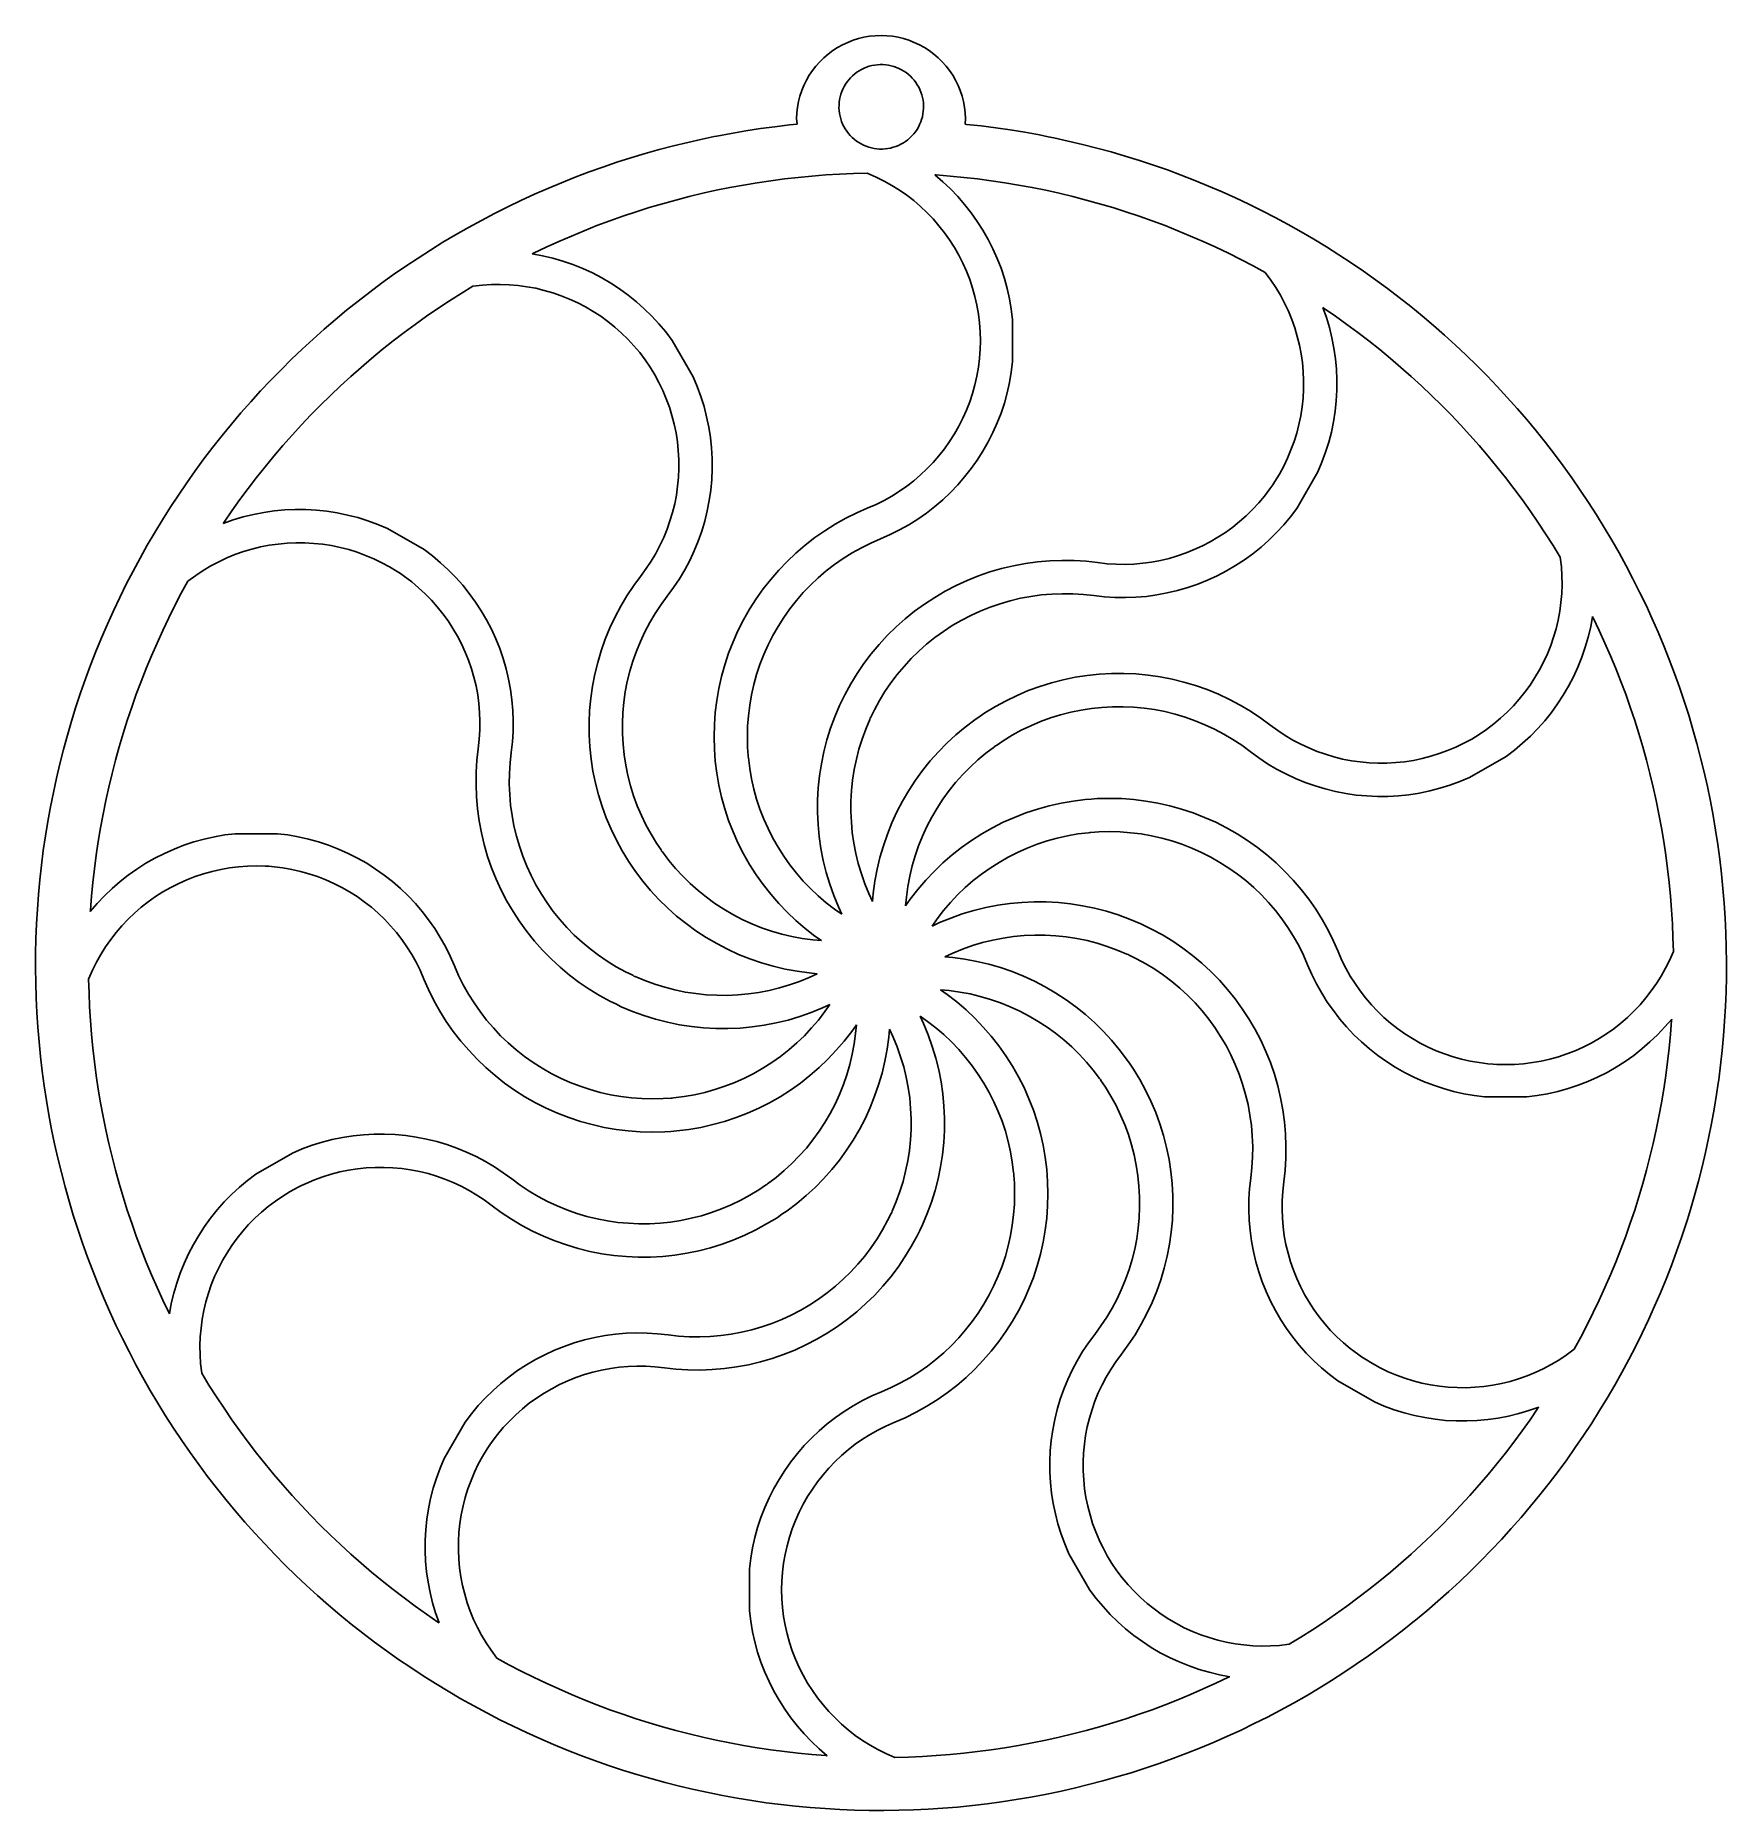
# Model space of a CAD drawing. Extents: x -25.4 to 25.4, y -26.7 to 26.7.
import ezdxf

# ---------------------------------------------------------------- set-up
doc = ezdxf.new("R2010")
doc.units = 0
doc.layers.get('0').update_dxf_attribs({"linetype": 'CONTINUOUS'})

msp = doc.modelspace()

# ---------------------------------------------------------------- linework, layer by layer
for p, q in [((0, 26.67), (-0.171, 26.664)), ((0.171, 26.664), (0, 26.67)), ((-1.45, 26.215), (-1.588, 26.112)), ((-1.306, 26.308), (-1.45, 26.215)), ((-1.156, 26.391), (-1.306, 26.308)), ((-1.001, 26.464), (-1.156, 26.391)), ((-0.841, 26.526), (-1.001, 26.464)), ((-0.678, 26.578), (-0.841, 26.526)), ((-0.511, 26.618), (-0.678, 26.578)), ((-0.342, 26.646), (-0.511, 26.618)), ((-0.171, 26.664), (-0.342, 26.646)), ((0.342, 26.646), (0.171, 26.664)), ((0.511, 26.618), (0.342, 26.646)), ((0.678, 26.578), (0.511, 26.618)), ((0.841, 26.526), (0.678, 26.578)), ((1.001, 26.464), (0.841, 26.526)), ((1.156, 26.391), (1.001, 26.464)), ((1.306, 26.308), (1.156, 26.391)), ((1.45, 26.215), (1.306, 26.308)), ((1.588, 26.112), (1.45, 26.215)), ((-2.059, 25.617), (-2.155, 25.474)), ((-1.954, 25.752), (-2.059, 25.617)), ((-1.84, 25.88), (-1.954, 25.752)), ((-1.718, 26.001), (-1.84, 25.88)), ((-1.588, 26.112), (-1.718, 26.001)), ((-0.655, 25.61), (-0.724, 25.564)), ((-0.583, 25.651), (-0.655, 25.61)), ((-0.508, 25.687), (-0.583, 25.651)), ((-0.431, 25.718), (-0.508, 25.687)), ((-0.352, 25.744), (-0.431, 25.718)), ((-0.272, 25.765), (-0.352, 25.744)), ((-0.19, 25.781), (-0.272, 25.765)), ((-0.108, 25.791), (-0.19, 25.781)), ((-0.025, 25.796), (-0.108, 25.791)), ((0.058, 25.795), (-0.025, 25.796)), ((0.141, 25.789), (0.058, 25.795)), ((0.224, 25.778), (0.141, 25.789)), ((0.305, 25.761), (0.224, 25.778)), ((0.385, 25.739), (0.305, 25.761)), ((0.464, 25.712), (0.385, 25.739)), ((0.54, 25.68), (0.464, 25.712)), ((0.615, 25.642), (0.54, 25.68)), ((0.686, 25.6), (0.615, 25.642)), ((1.718, 26.001), (1.588, 26.112)), ((1.84, 25.88), (1.718, 26.001)), ((1.954, 25.752), (1.84, 25.88)), ((2.059, 25.617), (1.954, 25.752)), ((2.155, 25.474), (2.059, 25.617)), ((-2.316, 25.172), (-2.381, 25.013)), ((-2.241, 25.326), (-2.316, 25.172)), ((-2.155, 25.474), (-2.241, 25.326)), ((-1.108, 25.133), (-1.145, 25.059)), ((-1.066, 25.205), (-1.108, 25.133)), ((-1.019, 25.273), (-1.066, 25.205)), ((-0.968, 25.339), (-1.019, 25.273)), ((-0.913, 25.401), (-0.968, 25.339)), ((-0.854, 25.459), (-0.913, 25.401)), ((-0.791, 25.514), (-0.854, 25.459)), ((-0.724, 25.564), (-0.791, 25.514)), ((0.755, 25.554), (0.686, 25.6)), ((0.821, 25.503), (0.755, 25.554)), ((0.883, 25.447), (0.821, 25.503)), ((0.941, 25.388), (0.883, 25.447)), ((0.995, 25.325), (0.941, 25.388)), ((1.045, 25.259), (0.995, 25.325)), ((1.091, 25.19), (1.045, 25.259)), ((1.132, 25.117), (1.091, 25.19)), ((1.168, 25.042), (1.132, 25.117)), ((2.241, 25.326), (2.155, 25.474)), ((2.316, 25.172), (2.241, 25.326)), ((2.381, 25.013), (2.316, 25.172)), ((-2.479, 24.685), (-2.51, 24.516)), ((-2.435, 24.851), (-2.479, 24.685)), ((-2.381, 25.013), (-2.435, 24.851)), ((-1.261, 24.577), (-1.262, 24.494)), ((-1.255, 24.66), (-1.261, 24.577)), ((-1.244, 24.742), (-1.255, 24.66)), ((-1.227, 24.823), (-1.244, 24.742)), ((-1.205, 24.904), (-1.227, 24.823)), ((-1.177, 24.982), (-1.205, 24.904)), ((-1.145, 25.059), (-1.177, 24.982)), ((1.2, 24.965), (1.168, 25.042)), ((1.226, 24.887), (1.2, 24.965)), ((1.247, 24.806), (1.226, 24.887)), ((1.262, 24.725), (1.247, 24.806)), ((1.273, 24.642), (1.262, 24.725)), ((1.278, 24.559), (1.273, 24.642)), ((1.277, 24.476), (1.278, 24.559)), ((2.436, 24.851), (2.381, 25.013)), ((2.479, 24.685), (2.436, 24.851)), ((2.51, 24.516), (2.479, 24.685)), ((-2.515, 24.004), (-2.744, 23.982)), ((-2.531, 24.346), (-2.54, 24.175)), ((-2.54, 24.175), (-2.515, 24.004)), ((-2.51, 24.516), (-2.531, 24.346)), ((-1.262, 24.494), (-1.257, 24.411)), ((-1.257, 24.411), (-1.246, 24.328)), ((-1.246, 24.328), (-1.231, 24.247)), ((-1.231, 24.247), (-1.21, 24.166)), ((-1.21, 24.166), (-1.184, 24.087)), ((-1.184, 24.087), (-1.152, 24.01)), ((-1.152, 24.01), (-1.116, 23.936)), ((1.161, 23.994), (1.193, 24.071)), ((1.193, 24.071), (1.221, 24.149)), ((1.221, 24.149), (1.243, 24.229)), ((1.243, 24.229), (1.26, 24.311)), ((1.26, 24.311), (1.271, 24.393)), ((1.271, 24.393), (1.277, 24.476)), ((2.531, 24.346), (2.51, 24.516)), ((2.54, 24.175), (2.531, 24.346)), ((2.531, 24.004), (2.54, 24.175)), ((2.566, 24), (2.531, 24.004)), ((-5.369, 23.556), (-5.801, 23.459)), ((-5.009, 23.631), (-5.369, 23.556)), ((-4.935, 23.646), (-5.009, 23.631)), ((-4.499, 23.729), (-4.935, 23.646)), ((-4.062, 23.803), (-4.499, 23.729)), ((-3.624, 23.87), (-4.062, 23.803)), ((-3.185, 23.93), (-3.624, 23.87)), ((-2.744, 23.982), (-3.185, 23.93)), ((-1.116, 23.936), (-1.075, 23.863)), ((-1.075, 23.863), (-1.029, 23.794)), ((-1.029, 23.794), (-0.979, 23.728)), ((-0.979, 23.728), (-0.925, 23.665)), ((-0.925, 23.665), (-0.867, 23.606)), ((-0.867, 23.606), (-0.805, 23.55)), ((-0.805, 23.55), (-0.739, 23.499)), ((-0.739, 23.499), (-0.67, 23.453)), ((0.671, 23.443), (0.741, 23.489)), ((0.741, 23.489), (0.807, 23.539)), ((0.807, 23.539), (0.87, 23.593)), ((0.87, 23.593), (0.929, 23.652)), ((0.929, 23.652), (0.984, 23.714)), ((0.984, 23.714), (1.035, 23.779)), ((1.035, 23.779), (1.082, 23.848)), ((1.082, 23.848), (1.124, 23.92)), ((1.124, 23.92), (1.161, 23.994)), ((3.006, 23.952), (2.566, 24)), ((3.446, 23.895), (3.006, 23.952)), ((3.885, 23.831), (3.446, 23.895)), ((4.322, 23.76), (3.885, 23.831)), ((4.758, 23.681), (4.322, 23.76)), ((5.021, 23.628), (4.758, 23.681)), ((5.193, 23.594), (5.021, 23.628)), ((5.626, 23.499), (5.193, 23.594)), ((6.058, 23.397), (5.626, 23.499)), ((-7.512, 22.994), (-7.934, 22.859)), ((-7.088, 23.121), (-7.512, 22.994)), ((-6.661, 23.241), (-7.088, 23.121)), ((-6.232, 23.354), (-6.661, 23.241)), ((-5.801, 23.459), (-6.232, 23.354)), ((-0.67, 23.453), (-0.598, 23.411)), ((-0.598, 23.411), (-0.524, 23.373)), ((-0.524, 23.373), (-0.448, 23.341)), ((-0.448, 23.341), (-0.369, 23.314)), ((-0.369, 23.314), (-0.289, 23.292)), ((-0.289, 23.292), (-0.208, 23.275)), ((-0.208, 23.275), (-0.125, 23.263)), ((-0.125, 23.263), (-0.042, 23.257)), ((-0.042, 23.257), (0.041, 23.257)), ((0.041, 23.257), (0.124, 23.262)), ((0.124, 23.262), (0.206, 23.272)), ((0.206, 23.272), (0.288, 23.288)), ((0.288, 23.288), (0.368, 23.309)), ((0.368, 23.309), (0.447, 23.335)), ((0.447, 23.335), (0.524, 23.366)), ((0.524, 23.366), (0.599, 23.402)), ((0.599, 23.402), (0.671, 23.443)), ((6.487, 23.288), (6.058, 23.397)), ((6.915, 23.171), (6.487, 23.288)), ((7.34, 23.047), (6.915, 23.171)), ((7.763, 22.915), (7.34, 23.047)), ((-9.186, 22.411), (-9.598, 22.247)), ((-8.772, 22.568), (-9.186, 22.411)), ((-8.354, 22.717), (-8.772, 22.568)), ((-7.934, 22.859), (-8.354, 22.717)), ((-2.488, 22.407), (-2.901, 22.359)), ((-2.075, 22.446), (-2.488, 22.407)), ((-1.661, 22.479), (-2.075, 22.446)), ((-1.246, 22.504), (-1.661, 22.479)), ((-0.831, 22.522), (-1.246, 22.504)), ((-0.415, 22.533), (-0.831, 22.522)), ((-0.148, 22.416), (-0.415, 22.533)), ((0.092, 22.297), (-0.148, 22.416)), ((1.661, 22.479), (1.615, 22.483)), ((1.615, 22.483), (1.856, 22.277)), ((2.075, 22.446), (1.661, 22.479)), ((2.488, 22.407), (2.075, 22.446)), ((2.901, 22.359), (2.488, 22.407)), ((8.184, 22.776), (7.763, 22.915)), ((8.603, 22.629), (8.184, 22.776)), ((9.019, 22.475), (8.603, 22.629)), ((9.432, 22.314), (9.019, 22.475)), ((-10.413, 21.898), (-10.816, 21.712)), ((-10.007, 22.076), (-10.413, 21.898)), ((-9.598, 22.247), (-10.007, 22.076)), ((-5.355, 21.927), (-5.759, 21.83)), ((-4.95, 22.017), (-5.355, 21.927)), ((-4.543, 22.1), (-4.95, 22.017)), ((-4.134, 22.175), (-4.543, 22.1)), ((-3.724, 22.244), (-4.134, 22.175)), ((-3.313, 22.305), (-3.724, 22.244)), ((-2.901, 22.359), (-3.313, 22.305)), ((0.325, 22.166), (0.092, 22.297)), ((0.552, 22.024), (0.325, 22.166)), ((0.772, 21.871), (0.552, 22.024)), ((0.983, 21.707), (0.772, 21.871)), ((1.856, 22.277), (2.086, 22.059)), ((2.086, 22.059), (2.305, 21.831)), ((3.313, 22.305), (2.901, 22.359)), ((3.724, 22.244), (3.313, 22.305)), ((4.134, 22.175), (3.724, 22.244)), ((4.543, 22.1), (4.134, 22.175)), ((4.95, 22.017), (4.543, 22.1)), ((5.355, 21.927), (4.95, 22.017)), ((5.759, 21.83), (5.355, 21.927)), ((9.842, 22.146), (9.432, 22.314)), ((10.249, 21.971), (9.842, 22.146)), ((10.653, 21.788), (10.249, 21.971)), ((-11.215, 21.52), (-11.611, 21.321)), ((-10.816, 21.712), (-11.215, 21.52)), ((-7.357, 21.372), (-7.751, 21.24)), ((-6.96, 21.497), (-7.357, 21.372)), ((-6.562, 21.615), (-6.96, 21.497)), ((-6.162, 21.726), (-6.562, 21.615)), ((-5.759, 21.83), (-6.162, 21.726)), ((1.187, 21.533), (0.983, 21.707)), ((1.381, 21.35), (1.187, 21.533)), ((1.566, 21.156), (1.381, 21.35)), ((2.305, 21.831), (2.513, 21.591)), ((2.513, 21.591), (2.709, 21.342)), ((2.709, 21.342), (2.892, 21.083)), ((6.162, 21.726), (5.759, 21.83)), ((6.562, 21.615), (6.162, 21.726)), ((6.96, 21.497), (6.562, 21.615)), ((7.357, 21.372), (6.96, 21.497)), ((7.751, 21.24), (7.357, 21.372)), ((11.054, 21.599), (10.653, 21.788)), ((11.451, 21.402), (11.054, 21.599)), ((11.845, 21.199), (11.451, 21.402)), ((-12.393, 20.902), (-12.778, 20.682)), ((-12.004, 21.115), (-12.393, 20.902)), ((-11.611, 21.321), (-12.004, 21.115)), ((-8.918, 20.803), (-9.302, 20.644)), ((-8.532, 20.956), (-8.918, 20.803)), ((-8.142, 21.101), (-8.532, 20.956)), ((-7.751, 21.24), (-8.142, 21.101)), ((1.742, 20.954), (1.566, 21.156)), ((1.907, 20.744), (1.742, 20.954)), ((2.892, 21.083), (3.062, 20.816)), ((3.062, 20.816), (3.219, 20.541)), ((8.142, 21.101), (7.751, 21.24)), ((8.532, 20.956), (8.142, 21.101)), ((8.918, 20.803), (8.532, 20.956)), ((9.302, 20.644), (8.918, 20.803)), ((12.235, 20.989), (11.845, 21.199)), ((12.622, 20.772), (12.235, 20.989)), ((-13.159, 20.456), (-13.536, 20.223)), ((-12.778, 20.682), (-13.159, 20.456)), ((-10.061, 20.306), (-10.436, 20.128)), ((-9.683, 20.479), (-10.061, 20.306)), ((-9.302, 20.644), (-9.683, 20.479)), ((2.062, 20.525), (1.907, 20.744)), ((2.206, 20.3), (2.062, 20.525)), ((2.338, 20.067), (2.206, 20.3)), ((3.219, 20.541), (3.362, 20.258)), ((9.683, 20.479), (9.302, 20.644)), ((10.061, 20.306), (9.683, 20.479)), ((10.436, 20.128), (10.061, 20.306)), ((13.005, 20.548), (12.622, 20.772)), ((13.384, 20.318), (13.005, 20.548)), ((13.758, 20.081), (13.384, 20.318)), ((-14.278, 19.737), (-14.642, 19.485)), ((-13.909, 19.983), (-14.278, 19.737)), ((-13.536, 20.223), (-13.909, 19.983)), ((-10.436, 20.128), (-10.478, 20.108)), ((-10.478, 20.108), (-10.166, 20.05)), ((-10.166, 20.05), (-9.858, 19.977)), ((-9.858, 19.977), (-9.554, 19.888)), ((-9.554, 19.888), (-9.254, 19.785)), ((-9.254, 19.785), (-8.96, 19.667)), ((2.459, 19.828), (2.338, 20.067)), ((2.568, 19.584), (2.459, 19.828)), ((3.362, 20.258), (3.491, 19.968)), ((3.491, 19.968), (3.606, 19.673)), ((10.808, 19.942), (10.436, 20.128)), ((11.177, 19.75), (10.808, 19.942)), ((11.542, 19.552), (11.177, 19.75)), ((14.129, 19.838), (13.758, 20.081)), ((14.495, 19.588), (14.129, 19.838)), ((-15.002, 19.226), (-15.358, 18.961)), ((-14.642, 19.485), (-15.002, 19.226)), ((-8.96, 19.667), (-8.672, 19.535)), ((-8.672, 19.535), (-8.391, 19.388)), ((-8.391, 19.388), (-8.117, 19.228)), ((-8.117, 19.228), (-7.852, 19.055)), ((2.664, 19.334), (2.568, 19.584)), ((2.749, 19.08), (2.664, 19.334)), ((3.606, 19.673), (3.706, 19.372)), ((3.706, 19.372), (3.791, 19.067)), ((11.715, 19.317), (11.542, 19.552)), ((11.863, 19.094), (11.715, 19.317)), ((14.857, 19.332), (14.495, 19.588)), ((15.214, 19.07), (14.857, 19.332)), ((-15.709, 18.69), (-16.055, 18.413)), ((-15.358, 18.961), (-15.709, 18.69)), ((-12.966, 18.696), (-13.313, 18.467)), ((-12.616, 18.919), (-12.966, 18.696)), ((-12.261, 19.137), (-12.616, 18.919)), ((-11.971, 19.169), (-12.261, 19.137)), ((-11.704, 19.186), (-11.971, 19.169)), ((-11.436, 19.189), (-11.704, 19.186)), ((-11.169, 19.18), (-11.436, 19.189)), ((-10.902, 19.157), (-11.169, 19.18)), ((-10.637, 19.121), (-10.902, 19.157)), ((-10.374, 19.072), (-10.637, 19.121)), ((-10.114, 19.01), (-10.374, 19.072)), ((-9.857, 18.935), (-10.114, 19.01)), ((-9.604, 18.848), (-9.857, 18.935)), ((-9.355, 18.748), (-9.604, 18.848)), ((-9.112, 18.636), (-9.355, 18.748)), ((-7.852, 19.055), (-7.596, 18.869)), ((-7.596, 18.869), (-7.349, 18.67)), ((-7.349, 18.67), (-7.112, 18.459)), ((2.82, 18.823), (2.749, 19.08)), ((2.879, 18.562), (2.82, 18.823)), ((3.791, 19.067), (3.86, 18.758)), ((3.86, 18.758), (3.915, 18.445)), ((12, 18.864), (11.863, 19.094)), ((12.125, 18.627), (12, 18.864)), ((15.567, 18.801), (15.214, 19.07)), ((15.915, 18.526), (15.567, 18.801)), ((-16.055, 18.413), (-16.396, 18.13)), ((-13.655, 18.232), (-13.993, 17.99)), ((-13.313, 18.467), (-13.655, 18.232)), ((-8.875, 18.513), (-9.112, 18.636)), ((-8.644, 18.378), (-8.875, 18.513)), ((-8.42, 18.231), (-8.644, 18.378)), ((-8.203, 18.074), (-8.42, 18.231)), ((-7.112, 18.459), (-6.886, 18.237)), ((-6.886, 18.237), (-6.671, 18.005)), ((2.925, 18.298), (2.879, 18.562)), ((2.958, 18.032), (2.925, 18.298)), ((3.915, 18.445), (3.954, 18.131)), ((12.239, 18.385), (12.125, 18.627)), ((12.34, 18.137), (12.239, 18.385)), ((12.429, 17.885), (12.34, 18.137)), ((13.313, 18.467), (13.275, 18.493)), ((13.275, 18.493), (13.38, 18.195)), ((13.655, 18.232), (13.313, 18.467)), ((13.38, 18.195), (13.471, 17.891)), ((13.993, 17.99), (13.655, 18.232)), ((16.258, 18.245), (15.915, 18.526)), ((16.596, 17.959), (16.258, 18.245)), ((-16.732, 17.841), (-17.063, 17.546)), ((-16.396, 18.13), (-16.732, 17.841)), ((-14.327, 17.743), (-14.657, 17.49)), ((-13.993, 17.99), (-14.327, 17.743)), ((-7.995, 17.906), (-8.203, 18.074)), ((-7.795, 17.728), (-7.995, 17.906)), ((-7.604, 17.541), (-7.795, 17.728)), ((-6.671, 18.005), (-6.467, 17.761)), ((-6.467, 17.761), (-6.276, 17.509)), ((2.978, 17.766), (2.958, 18.032)), ((2.985, 17.498), (2.978, 17.766)), ((3.954, 18.131), (3.954, 16.865)), ((12.506, 17.629), (12.429, 17.885)), ((12.57, 17.369), (12.506, 17.629)), ((13.471, 17.891), (13.547, 17.583)), ((14.327, 17.743), (13.993, 17.99)), ((14.657, 17.49), (14.327, 17.743)), ((16.929, 17.666), (16.596, 17.959)), ((17.257, 17.368), (16.929, 17.666)), ((-17.388, 17.245), (-17.709, 16.939)), ((-17.063, 17.546), (-17.388, 17.245)), ((-14.982, 17.232), (-15.303, 16.967)), ((-14.657, 17.49), (-14.982, 17.232)), ((-7.422, 17.344), (-7.604, 17.541)), ((-7.25, 17.139), (-7.422, 17.344)), ((-7.089, 16.926), (-7.25, 17.139)), ((-6.276, 17.509), (-5.643, 16.412)), ((2.958, 16.964), (2.973, 17.12)), ((2.973, 17.12), (2.978, 17.23)), ((2.978, 17.23), (2.985, 17.498)), ((12.62, 17.106), (12.57, 17.369)), ((12.658, 16.841), (12.62, 17.106)), ((13.547, 17.583), (13.607, 17.272)), ((13.607, 17.272), (13.652, 16.958)), ((14.982, 17.232), (14.657, 17.49)), ((15.303, 16.967), (14.982, 17.232)), ((17.58, 17.064), (17.257, 17.368)), ((-18.024, 16.627), (-18.334, 16.31)), ((-17.709, 16.939), (-18.024, 16.627)), ((-15.619, 16.697), (-15.93, 16.422)), ((-15.303, 16.967), (-15.619, 16.697)), ((-6.939, 16.704), (-7.089, 16.926)), ((-6.799, 16.476), (-6.939, 16.704)), ((2.879, 16.434), (2.925, 16.698)), ((2.925, 16.698), (2.958, 16.964)), ((3.915, 16.551), (3.86, 16.238)), ((3.954, 16.865), (3.915, 16.551)), ((12.683, 16.575), (12.658, 16.841)), ((12.695, 16.307), (12.683, 16.575)), ((13.652, 16.958), (13.681, 16.643)), ((13.681, 16.643), (13.695, 16.326)), ((15.619, 16.697), (15.303, 16.967)), ((15.93, 16.422), (15.619, 16.697)), ((17.897, 16.754), (17.58, 17.064)), ((18.209, 16.439), (17.897, 16.754)), ((-18.334, 16.31), (-18.638, 15.987)), ((-16.236, 16.141), (-16.538, 15.855)), ((-15.93, 16.422), (-16.236, 16.141)), ((-6.671, 16.241), (-6.799, 16.476)), ((-6.62, 16.143), (-6.671, 16.241)), ((-6.555, 16), (-6.62, 16.143)), ((-5.643, 16.412), (-5.52, 16.12)), ((-5.52, 16.12), (-5.411, 15.823)), ((2.749, 15.915), (2.82, 16.173)), ((2.82, 16.173), (2.879, 16.434)), ((3.86, 16.238), (3.791, 15.929)), ((12.679, 15.772), (12.693, 16.04)), ((12.693, 16.04), (12.695, 16.307)), ((13.693, 16.009), (13.676, 15.693)), ((13.695, 16.326), (13.693, 16.009)), ((16.236, 16.141), (15.93, 16.422)), ((16.538, 15.855), (16.236, 16.141)), ((18.515, 16.119), (18.209, 16.439)), ((18.816, 15.793), (18.515, 16.119)), ((-18.936, 15.659), (-19.228, 15.326)), ((-18.638, 15.987), (-18.936, 15.659)), ((-16.834, 15.564), (-17.125, 15.268)), ((-16.538, 15.855), (-16.834, 15.564)), ((-6.45, 15.753), (-6.555, 16)), ((-6.358, 15.502), (-6.45, 15.753)), ((-6.279, 15.247), (-6.358, 15.502)), ((-5.411, 15.823), (-5.317, 15.52)), ((-5.317, 15.52), (-5.238, 15.213)), ((2.568, 15.412), (2.664, 15.661)), ((2.664, 15.661), (2.749, 15.915)), ((3.706, 15.624), (3.606, 15.323)), ((3.791, 15.929), (3.706, 15.624)), ((12.61, 15.242), (12.651, 15.506)), ((12.651, 15.506), (12.679, 15.772)), ((13.676, 15.693), (13.643, 15.377)), ((16.834, 15.564), (16.538, 15.855)), ((17.125, 15.268), (16.834, 15.564)), ((19.111, 15.462), (18.816, 15.793)), ((-19.515, 14.988), (-19.796, 14.645)), ((-19.228, 15.326), (-19.515, 14.988)), ((-17.411, 14.966), (-17.692, 14.66)), ((-17.125, 15.268), (-17.411, 14.966)), ((-6.212, 14.987), (-6.279, 15.247)), ((-6.158, 14.725), (-6.212, 14.987)), ((-5.238, 15.213), (-5.174, 14.903)), ((2.338, 14.929), (2.459, 15.168)), ((2.459, 15.168), (2.568, 15.412)), ((3.491, 15.028), (3.362, 14.738)), ((3.606, 15.323), (3.491, 15.028)), ((12.489, 14.721), (12.556, 14.98)), ((12.556, 14.98), (12.61, 15.242)), ((13.594, 15.064), (13.53, 14.754)), ((13.643, 15.377), (13.594, 15.064)), ((17.411, 14.966), (17.125, 15.268)), ((17.692, 14.66), (17.411, 14.966)), ((19.4, 15.126), (19.111, 15.462)), ((19.683, 14.785), (19.4, 15.126)), ((-19.796, 14.645), (-20.071, 14.297)), ((-17.692, 14.66), (-17.967, 14.349)), ((-6.117, 14.461), (-6.158, 14.725)), ((-6.089, 14.195), (-6.117, 14.461)), ((-5.174, 14.903), (-5.125, 14.59)), ((-5.125, 14.59), (-5.092, 14.274)), ((1.907, 14.252), (2.062, 14.47)), ((2.062, 14.47), (2.206, 14.696)), ((2.206, 14.696), (2.338, 14.929)), ((3.219, 14.455), (3.062, 14.18)), ((3.362, 14.738), (3.219, 14.455)), ((12.317, 14.214), (12.409, 14.465)), ((12.409, 14.465), (12.489, 14.721)), ((13.451, 14.447), (13.357, 14.144)), ((13.53, 14.754), (13.451, 14.447)), ((17.967, 14.349), (17.692, 14.66)), ((19.96, 14.439), (19.683, 14.785)), ((20.231, 14.088), (19.96, 14.439)), ((-20.339, 13.944), (-20.602, 13.587)), ((-20.071, 14.297), (-20.339, 13.944)), ((-18.237, 14.033), (-18.501, 13.712)), ((-17.967, 14.349), (-18.237, 14.033)), ((-6.074, 13.928), (-6.089, 14.195)), ((-6.073, 13.66), (-6.074, 13.928)), ((-5.092, 14.274), (-5.075, 13.958)), ((-5.075, 13.958), (-5.073, 13.641)), ((1.566, 13.84), (1.742, 14.042)), ((1.742, 14.042), (1.907, 14.252)), ((2.892, 13.913), (2.709, 13.654)), ((3.062, 14.18), (2.892, 13.913)), ((12.097, 13.726), (12.213, 13.967)), ((12.213, 13.967), (12.317, 14.214)), ((13.357, 14.144), (13.248, 13.847)), ((18.237, 14.033), (17.967, 14.349)), ((18.501, 13.712), (18.237, 14.033)), ((20.496, 13.733), (20.231, 14.088)), ((-20.602, 13.587), (-20.858, 13.225)), ((-18.76, 13.387), (-19.013, 13.057)), ((-18.501, 13.712), (-18.76, 13.387)), ((-6.109, 13.126), (-6.085, 13.393)), ((-6.085, 13.393), (-6.073, 13.66)), ((-5.073, 13.641), (-5.087, 13.324)), ((0.983, 13.289), (1.187, 13.463)), ((1.187, 13.463), (1.381, 13.646)), ((1.381, 13.646), (1.566, 13.84)), ((2.513, 13.405), (2.305, 13.165)), ((2.709, 13.654), (2.513, 13.405)), ((11.829, 13.263), (11.969, 13.491)), ((11.969, 13.491), (12.097, 13.726)), ((13.124, 13.555), (12.491, 12.459)), ((13.248, 13.847), (13.124, 13.555)), ((18.76, 13.387), (18.501, 13.712)), ((19.013, 13.057), (18.76, 13.387)), ((20.755, 13.373), (20.496, 13.733)), ((21.007, 13.008), (20.755, 13.373)), ((-21.108, 12.859), (-21.351, 12.489)), ((-20.858, 13.225), (-21.108, 12.859)), ((-19.013, 13.057), (-19.26, 12.723)), ((-6.198, 12.598), (-6.147, 12.861)), ((-6.147, 12.861), (-6.109, 13.126)), ((-5.116, 13.009), (-5.161, 12.695)), ((-5.087, 13.324), (-5.116, 13.009)), ((0.092, 12.699), (0.325, 12.83)), ((0.325, 12.83), (0.552, 12.972)), ((0.552, 12.972), (0.772, 13.125)), ((0.772, 13.125), (0.983, 13.289)), ((2.086, 12.937), (1.856, 12.719)), ((2.305, 13.165), (2.086, 12.937)), ((11.346, 12.623), (11.517, 12.828)), ((11.517, 12.828), (11.679, 13.042)), ((11.679, 13.042), (11.77, 13.169)), ((11.77, 13.169), (11.829, 13.263)), ((19.26, 12.723), (19.013, 13.057)), ((21.253, 12.639), (21.007, 13.008)), ((-21.351, 12.489), (-21.588, 12.114)), ((-19.501, 12.385), (-19.737, 12.043)), ((-19.26, 12.723), (-19.501, 12.385)), ((-19.161, 12.201), (-18.853, 12.277)), ((-18.853, 12.277), (-18.542, 12.337)), ((-18.542, 12.337), (-18.228, 12.382)), ((-18.228, 12.382), (-17.912, 12.411)), ((-17.912, 12.411), (-17.596, 12.425)), ((-17.596, 12.425), (-17.279, 12.423)), ((-17.279, 12.423), (-16.962, 12.406)), ((-16.962, 12.406), (-16.647, 12.373)), ((-16.647, 12.373), (-16.334, 12.324)), ((-16.334, 12.324), (-16.024, 12.26)), ((-6.339, 12.082), (-6.262, 12.339)), ((-6.262, 12.339), (-6.198, 12.598)), ((-5.221, 12.384), (-5.297, 12.076)), ((-5.161, 12.695), (-5.221, 12.384)), ((-0.728, 12.326), (-1.056, 12.163)), ((-0.415, 12.463), (-0.728, 12.326)), ((-0.415, 12.463), (-0.148, 12.58)), ((-0.148, 12.58), (0.092, 12.699)), ((1.364, 12.319), (1.104, 12.137)), ((1.615, 12.513), (1.364, 12.319)), ((1.856, 12.719), (1.615, 12.513)), ((10.973, 12.239), (11.164, 12.426)), ((11.164, 12.426), (11.346, 12.623)), ((12.491, 12.459), (12.3, 12.206)), ((19.501, 12.385), (19.26, 12.723)), ((19.737, 12.043), (19.501, 12.385)), ((21.493, 12.266), (21.253, 12.639)), ((-21.818, 11.735), (-22.042, 11.352)), ((-21.588, 12.114), (-21.818, 11.735)), ((-19.763, 12.005), (-19.464, 12.111)), ((-19.737, 12.043), (-19.763, 12.005)), ((-19.464, 12.111), (-19.161, 12.201)), ((-16.024, 12.26), (-15.717, 12.181)), ((-15.717, 12.181), (-15.414, 12.087)), ((-15.414, 12.087), (-15.116, 11.978)), ((-15.116, 11.978), (-14.825, 11.855)), ((-14.825, 11.855), (-13.728, 11.222)), ((-6.529, 11.582), (-6.428, 11.83)), ((-6.428, 11.83), (-6.339, 12.082)), ((-5.387, 11.773), (-5.493, 11.474)), ((-5.297, 12.076), (-5.387, 11.773)), ((-1.686, 11.789), (-1.987, 11.58)), ((-1.376, 11.984), (-1.686, 11.789)), ((-1.056, 12.163), (-1.376, 11.984)), ((0.559, 11.814), (0.275, 11.673)), ((0.836, 11.969), (0.559, 11.814)), ((1.104, 12.137), (0.836, 11.969)), ((10.124, 11.59), (10.348, 11.736)), ((10.348, 11.736), (10.565, 11.893)), ((10.565, 11.893), (10.773, 12.061)), ((10.773, 12.061), (10.973, 12.239)), ((12.097, 11.963), (11.882, 11.73)), ((12.3, 12.206), (12.097, 11.963)), ((19.966, 11.696), (19.737, 12.043)), ((21.726, 11.889), (21.493, 12.266)), ((21.952, 11.508), (21.726, 11.889)), ((-22.042, 11.352), (-22.259, 10.966)), ((-18.898, 11.236), (-19.155, 11.159)), ((-18.638, 11.3), (-18.898, 11.236)), ((-18.376, 11.351), (-18.638, 11.3)), ((-18.111, 11.389), (-18.376, 11.351)), ((-17.844, 11.413), (-18.111, 11.389)), ((-17.577, 11.425), (-17.844, 11.413)), ((-17.309, 11.423), (-17.577, 11.425)), ((-17.042, 11.409), (-17.309, 11.423)), ((-16.776, 11.381), (-17.042, 11.409)), ((-16.512, 11.34), (-16.776, 11.381)), ((-16.249, 11.286), (-16.512, 11.34)), ((-15.99, 11.219), (-16.249, 11.286)), ((-15.735, 11.14), (-15.99, 11.219)), ((-13.728, 11.222), (-13.475, 11.031)), ((-6.768, 11.103), (-6.643, 11.34)), ((-6.643, 11.34), (-6.529, 11.582)), ((-5.493, 11.474), (-5.613, 11.18)), ((-2.276, 11.356), (-2.555, 11.117)), ((-1.987, 11.58), (-2.276, 11.356)), ((-0.589, 11.278), (-0.866, 11.123)), ((-0.305, 11.419), (-0.589, 11.278)), ((-0.015, 11.546), (-0.305, 11.419)), ((0.275, 11.673), (-0.015, 11.546)), ((9.164, 11.119), (9.413, 11.219)), ((9.413, 11.219), (9.656, 11.331)), ((9.656, 11.331), (9.893, 11.454)), ((9.893, 11.454), (10.124, 11.59)), ((11.419, 11.297), (11.172, 11.098)), ((11.656, 11.508), (11.419, 11.297)), ((11.882, 11.73), (11.656, 11.508)), ((20.189, 11.346), (19.966, 11.696)), ((20.406, 10.992), (20.189, 11.346)), ((22.172, 11.123), (21.952, 11.508)), ((-22.259, 10.966), (-22.469, 10.575)), ((-20.134, 10.73), (-20.364, 10.593)), ((-19.897, 10.855), (-20.134, 10.73)), ((-19.655, 10.969), (-19.897, 10.855)), ((-19.407, 11.07), (-19.655, 10.969)), ((-19.155, 11.159), (-19.407, 11.07)), ((-15.483, 11.048), (-15.735, 11.14)), ((-15.237, 10.943), (-15.483, 11.048)), ((-14.996, 10.827), (-15.237, 10.943)), ((-14.761, 10.699), (-14.996, 10.827)), ((-14.533, 10.559), (-14.761, 10.699)), ((-13.475, 11.031), (-13.232, 10.827)), ((-13.232, 10.827), (-12.999, 10.612)), ((-7.053, 10.65), (-6.905, 10.873)), ((-6.905, 10.873), (-6.768, 11.103)), ((-5.747, 10.893), (-5.896, 10.613)), ((-5.613, 11.18), (-5.747, 10.893)), ((-2.821, 10.866), (-3.074, 10.602)), ((-2.555, 11.117), (-2.821, 10.866)), ((-1.394, 10.774), (-1.645, 10.58)), ((-1.134, 10.955), (-1.394, 10.774)), ((-0.866, 11.123), (-1.134, 10.955)), ((3.981, 10.735), (3.625, 10.65)), ((4.341, 10.802), (3.981, 10.735)), ((4.704, 10.852), (4.341, 10.802)), ((5.069, 10.883), (4.704, 10.852)), ((5.435, 10.896), (5.069, 10.883)), ((5.801, 10.891), (5.435, 10.896)), ((6.167, 10.869), (5.801, 10.891)), ((6.506, 10.831), (6.167, 10.869)), ((6.506, 10.831), (6.797, 10.798)), ((6.797, 10.798), (7.064, 10.781)), ((7.064, 10.781), (7.332, 10.778)), ((7.332, 10.778), (7.599, 10.788)), ((7.599, 10.788), (7.866, 10.81)), ((7.866, 10.81), (8.131, 10.846)), ((8.131, 10.846), (8.394, 10.896)), ((8.394, 10.896), (8.654, 10.957)), ((8.654, 10.957), (8.911, 11.032)), ((8.911, 11.032), (9.164, 11.119)), ((10.65, 10.739), (10.377, 10.579)), ((10.916, 10.912), (10.65, 10.739)), ((11.172, 11.098), (10.916, 10.912)), ((20.439, 10.701), (20.406, 10.992)), ((20.456, 10.434), (20.439, 10.701)), ((22.385, 10.734), (22.172, 11.123)), ((22.591, 10.342), (22.385, 10.734)), ((-22.672, 10.181), (-22.869, 9.784)), ((-22.469, 10.575), (-22.672, 10.181)), ((-20.822, 10.272), (-21.02, 9.907)), ((-20.587, 10.445), (-20.822, 10.272)), ((-20.364, 10.593), (-20.587, 10.445)), ((-14.439, 10.5), (-14.533, 10.559)), ((-14.311, 10.409), (-14.439, 10.5)), ((-14.098, 10.248), (-14.311, 10.409)), ((-13.893, 10.076), (-14.098, 10.248)), ((-12.999, 10.612), (-12.777, 10.386)), ((-12.777, 10.386), (-12.567, 10.149)), ((-12.567, 10.149), (-12.368, 9.902)), ((-7.429, 10.14), (-7.631, 9.835)), ((-7.226, 10.415), (-7.429, 10.14)), ((-7.226, 10.415), (-7.053, 10.65)), ((-6.058, 10.341), (-6.233, 10.077)), ((-5.896, 10.613), (-6.058, 10.341)), ((-3.314, 10.325), (-3.541, 10.037)), ((-3.074, 10.602), (-3.314, 10.325)), ((-2.116, 10.156), (-2.335, 9.927)), ((-1.886, 10.374), (-2.116, 10.156)), ((-1.645, 10.58), (-1.886, 10.374)), ((2.254, 10.139), (1.929, 9.97)), ((2.587, 10.292), (2.254, 10.139)), ((2.927, 10.429), (2.587, 10.292)), ((3.273, 10.548), (2.927, 10.429)), ((3.625, 10.65), (3.273, 10.548)), ((9.514, 10.182), (9.214, 10.079)), ((9.808, 10.3), (9.514, 10.182)), ((10.096, 10.432), (9.808, 10.3)), ((10.377, 10.579), (10.096, 10.432)), ((20.449, 9.899), (20.459, 10.166)), ((20.459, 10.166), (20.456, 10.434)), ((22.79, 9.946), (22.591, 10.342)), ((-22.869, 9.784), (-23.058, 9.383)), ((-21.02, 9.907), (-21.212, 9.538)), ((-13.696, 9.894), (-13.893, 10.076)), ((-13.508, 9.703), (-13.696, 9.894)), ((-13.331, 9.503), (-13.508, 9.703)), ((-12.368, 9.902), (-12.182, 9.646)), ((-12.182, 9.646), (-12.009, 9.381)), ((-7.631, 9.835), (-7.818, 9.52)), ((-6.421, 9.822), (-6.609, 9.567)), ((-6.233, 10.077), (-6.421, 9.822)), ((-3.752, 9.738), (-3.949, 9.429)), ((-3.541, 10.037), (-3.752, 9.738)), ((-2.543, 9.688), (-2.739, 9.439)), ((-2.335, 9.927), (-2.543, 9.688)), ((1.613, 9.785), (1.307, 9.585)), ((1.929, 9.97), (1.613, 9.785)), ((3.88, 9.683), (3.576, 9.595)), ((4.189, 9.757), (3.88, 9.683)), ((4.5, 9.815), (4.189, 9.757)), ((4.814, 9.857), (4.5, 9.815)), ((5.13, 9.884), (4.814, 9.857)), ((5.447, 9.896), (5.13, 9.884)), ((5.764, 9.892), (5.447, 9.896)), ((6.08, 9.872), (5.764, 9.892)), ((6.395, 9.837), (6.08, 9.872)), ((6.71, 9.802), (6.395, 9.837)), ((7.026, 9.782), (6.71, 9.802)), ((7.343, 9.778), (7.026, 9.782)), ((7.66, 9.789), (7.343, 9.778)), ((7.976, 9.816), (7.66, 9.789)), ((8.29, 9.859), (7.976, 9.816)), ((8.601, 9.917), (8.29, 9.859)), ((8.91, 9.99), (8.601, 9.917)), ((9.214, 10.079), (8.91, 9.99)), ((20.39, 9.367), (20.426, 9.632)), ((20.426, 9.632), (20.449, 9.899)), ((22.982, 9.546), (22.79, 9.946)), ((-23.058, 9.383), (-23.24, 8.979)), ((-21.397, 9.166), (-21.576, 8.791)), ((-21.212, 9.538), (-21.397, 9.166)), ((-13.163, 9.295), (-13.331, 9.503)), ((-13.006, 9.078), (-13.163, 9.295)), ((-12.859, 8.854), (-13.006, 9.078)), ((-12.009, 9.381), (-11.849, 9.107)), ((-11.849, 9.107), (-11.702, 8.826)), ((-7.99, 9.197), (-8.145, 8.865)), ((-7.818, 9.52), (-7.99, 9.197)), ((-6.784, 9.303), (-6.946, 9.03)), ((-6.609, 9.567), (-6.784, 9.303)), ((-4.13, 9.111), (-4.296, 8.784)), ((-3.949, 9.429), (-4.13, 9.111)), ((-2.922, 9.18), (-3.092, 8.913)), ((-2.739, 9.439), (-2.922, 9.18)), ((0.725, 9.14), (0.451, 8.897)), ((1.01, 9.37), (0.725, 9.14)), ((1.307, 9.585), (1.01, 9.37)), ((2.413, 9.095), (2.14, 8.935)), ((2.694, 9.241), (2.413, 9.095)), ((2.982, 9.374), (2.694, 9.241)), ((3.276, 9.492), (2.982, 9.374)), ((3.576, 9.595), (3.276, 9.492)), ((20.279, 8.844), (20.341, 9.104)), ((20.341, 9.104), (20.39, 9.367)), ((21.378, 9.208), (21.32, 8.897)), ((21.397, 9.166), (21.378, 9.208)), ((21.576, 8.791), (21.397, 9.166)), ((23.167, 9.143), (22.982, 9.546)), ((23.346, 8.738), (23.167, 9.143)), ((-23.416, 8.572), (-23.584, 8.162)), ((-23.24, 8.979), (-23.416, 8.572)), ((-21.576, 8.791), (-21.749, 8.413)), ((-12.724, 8.623), (-12.859, 8.854)), ((-12.601, 8.386), (-12.724, 8.623)), ((-11.702, 8.826), (-11.57, 8.538)), ((-11.57, 8.538), (-11.452, 8.244)), ((-8.145, 8.865), (-8.284, 8.526)), ((-7.095, 8.75), (-7.229, 8.463)), ((-6.946, 9.03), (-7.095, 8.75)), ((-4.296, 8.784), (-4.445, 8.45)), ((-3.249, 8.637), (-3.392, 8.355)), ((-3.092, 8.913), (-3.249, 8.637)), ((0.19, 8.64), (-0.059, 8.371)), ((0.451, 8.897), (0.19, 8.64)), ((1.618, 8.575), (1.371, 8.376)), ((1.874, 8.761), (1.618, 8.575)), ((2.14, 8.935), (1.874, 8.761)), ((20.118, 8.334), (20.205, 8.587)), ((20.205, 8.587), (20.279, 8.844)), ((21.247, 8.588), (21.158, 8.284)), ((21.32, 8.897), (21.247, 8.588)), ((21.749, 8.413), (21.576, 8.791)), ((23.517, 8.329), (23.346, 8.738)), ((-23.584, 8.162), (-23.745, 7.749)), ((-21.914, 8.032), (-22.073, 7.648)), ((-21.749, 8.413), (-21.914, 8.032)), ((-12.489, 8.143), (-12.601, 8.386)), ((-12.389, 7.894), (-12.489, 8.143)), ((-11.452, 8.244), (-11.349, 7.944)), ((-8.406, 8.181), (-8.511, 7.83)), ((-8.284, 8.526), (-8.406, 8.181)), ((-7.349, 8.17), (-7.455, 7.871)), ((-7.229, 8.463), (-7.349, 8.17)), ((-4.577, 8.108), (-4.693, 7.76)), ((-4.445, 8.45), (-4.577, 8.108)), ((-3.521, 8.065), (-3.636, 7.77)), ((-3.392, 8.355), (-3.521, 8.065)), ((-0.294, 8.09), (-0.514, 7.798)), ((-0.059, 8.371), (-0.294, 8.09)), ((1.134, 8.166), (0.908, 7.944)), ((1.371, 8.376), (1.134, 8.166)), ((19.906, 7.842), (20.018, 8.085)), ((20.018, 8.085), (20.118, 8.334)), ((21.158, 8.284), (21.055, 7.984)), ((21.914, 8.032), (21.749, 8.413)), ((22.073, 7.648), (21.914, 8.032)), ((23.681, 7.917), (23.517, 8.329)), ((-23.745, 7.749), (-23.899, 7.333)), ((-22.073, 7.648), (-22.225, 7.262)), ((-12.302, 7.641), (-12.389, 7.894)), ((-12.227, 7.384), (-12.302, 7.641)), ((-11.349, 7.944), (-11.26, 7.64)), ((-11.26, 7.64), (-11.187, 7.332)), ((-8.598, 7.474), (-8.668, 7.114)), ((-8.511, 7.83), (-8.598, 7.474)), ((-7.545, 7.567), (-7.621, 7.259)), ((-7.455, 7.871), (-7.545, 7.567)), ((-4.693, 7.76), (-4.791, 7.408)), ((-3.736, 7.469), (-3.821, 7.163)), ((-3.636, 7.77), (-3.736, 7.469)), ((-0.72, 7.495), (-0.911, 7.183)), ((-0.514, 7.798), (-0.72, 7.495)), ((0.49, 7.468), (0.299, 7.215)), ((0.693, 7.711), (0.49, 7.468)), ((0.908, 7.944), (0.693, 7.711)), ((6.559, 7.477), (6.195, 7.439)), ((6.925, 7.498), (6.559, 7.477)), ((7.291, 7.5), (6.925, 7.498)), ((7.657, 7.484), (7.291, 7.5)), ((8.022, 7.45), (7.657, 7.484)), ((19.647, 7.374), (19.783, 7.605)), ((19.783, 7.605), (19.906, 7.842)), ((20.937, 7.69), (20.804, 7.402)), ((21.055, 7.984), (20.937, 7.69)), ((22.225, 7.262), (22.073, 7.648)), ((23.837, 7.502), (23.681, 7.917)), ((23.987, 7.085), (23.837, 7.502)), ((-23.899, 7.333), (-24.045, 6.915)), ((-22.225, 7.262), (-22.371, 6.873)), ((-12.165, 7.124), (-12.227, 7.384)), ((-12.116, 6.861), (-12.165, 7.124)), ((-11.187, 7.332), (-11.129, 7.02)), ((-11.129, 7.02), (-11.086, 6.706)), ((-8.668, 7.114), (-8.72, 6.752)), ((-7.681, 6.948), (-7.726, 6.635)), ((-7.621, 7.259), (-7.681, 6.948)), ((-4.871, 7.05), (-4.934, 6.689)), ((-4.791, 7.408), (-4.871, 7.05)), ((-3.821, 7.163), (-3.89, 6.854)), ((-0.911, 7.183), (-1.086, 6.861)), ((0.12, 6.953), (-0.045, 6.683)), ((0.299, 7.215), (0.12, 6.953)), ((4.426, 6.983), (4.089, 6.84)), ((4.77, 7.109), (4.426, 6.983)), ((5.119, 7.218), (4.77, 7.109)), ((5.474, 7.309), (5.119, 7.218)), ((5.833, 7.383), (5.474, 7.309)), ((6.195, 7.439), (5.833, 7.383)), ((8.384, 7.398), (8.022, 7.45)), ((8.744, 7.328), (8.384, 7.398)), ((9.099, 7.241), (8.744, 7.328)), ((9.45, 7.136), (9.099, 7.241)), ((9.796, 7.014), (9.45, 7.136)), ((10.135, 6.876), (9.796, 7.014)), ((19.344, 6.933), (19.501, 7.15)), ((19.501, 7.15), (19.647, 7.374)), ((20.658, 7.121), (20.498, 6.848)), ((20.804, 7.402), (20.658, 7.121)), ((22.371, 6.873), (22.225, 7.262)), ((24.129, 6.665), (23.987, 7.085)), ((-24.184, 6.494), (-24.316, 6.07)), ((-24.045, 6.915), (-24.184, 6.494)), ((-22.51, 6.481), (-22.642, 6.087)), ((-22.371, 6.873), (-22.51, 6.481)), ((-12.08, 6.596), (-12.116, 6.861)), ((-12.057, 6.329), (-12.08, 6.596)), ((-11.086, 6.706), (-11.059, 6.39)), ((-8.72, 6.752), (-8.754, 6.387)), ((-7.726, 6.635), (-7.756, 6.319)), ((-4.934, 6.689), (-4.979, 6.326)), ((-3.945, 6.542), (-3.984, 6.228)), ((-3.89, 6.854), (-3.945, 6.542)), ((-1.246, 6.531), (-1.388, 6.194)), ((-1.164, 6.697), (-1.246, 6.531)), ((-1.086, 6.861), (-1.164, 6.697)), ((-0.197, 6.404), (-0.302, 6.186)), ((-0.045, 6.683), (-0.197, 6.404)), ((3.437, 6.506), (3.124, 6.315)), ((3.759, 6.681), (3.437, 6.506)), ((4.089, 6.84), (3.759, 6.681)), ((6.324, 6.447), (6.01, 6.399)), ((6.639, 6.48), (6.324, 6.447)), ((6.955, 6.498), (6.639, 6.48)), ((7.272, 6.5), (6.955, 6.498)), ((7.589, 6.486), (7.272, 6.5)), ((7.904, 6.456), (7.589, 6.486)), ((8.218, 6.412), (7.904, 6.456)), ((8.529, 6.351), (8.218, 6.412)), ((10.466, 6.72), (10.135, 6.876)), ((10.79, 6.549), (10.466, 6.72)), ((11.105, 6.361), (10.79, 6.549)), ((18.811, 6.334), (18.998, 6.525)), ((18.998, 6.525), (19.176, 6.725)), ((19.176, 6.725), (19.344, 6.933)), ((20.325, 6.582), (20.138, 6.326)), ((20.498, 6.848), (20.325, 6.582)), ((22.51, 6.481), (22.371, 6.873)), ((22.642, 6.087), (22.51, 6.481)), ((24.264, 6.242), (24.129, 6.665)), ((-24.316, 6.07), (-24.441, 5.645)), ((-22.642, 6.087), (-22.766, 5.691)), ((-12.048, 6.062), (-12.057, 6.329)), ((-12.051, 5.794), (-12.048, 6.062)), ((-11.059, 6.39), (-11.047, 6.073)), ((-11.047, 6.073), (-11.052, 5.756)), ((-8.754, 6.387), (-8.769, 6.021)), ((-8.769, 6.021), (-8.767, 5.655)), ((-7.756, 6.319), (-7.769, 6.002)), ((-7.769, 6.002), (-7.768, 5.685)), ((-5.006, 5.961), (-5.015, 5.595)), ((-4.979, 6.326), (-5.006, 5.961)), ((-4.007, 5.911), (-4.015, 5.595)), ((-3.984, 6.228), (-4.007, 5.911)), ((-1.388, 6.194), (-1.514, 5.85)), ((-0.334, 6.119), (-0.458, 5.827)), ((-0.323, 6.155), (-0.334, 6.119)), ((-0.302, 6.186), (-0.323, 6.155)), ((2.529, 5.888), (2.248, 5.653)), ((2.822, 6.109), (2.529, 5.888)), ((2.976, 6.212), (2.822, 6.109)), ((3.124, 6.315), (2.976, 6.212)), ((4.501, 5.929), (4.215, 5.791)), ((4.793, 6.052), (4.501, 5.929)), ((5.09, 6.161), (4.793, 6.052)), ((5.393, 6.256), (5.09, 6.161)), ((5.7, 6.335), (5.393, 6.256)), ((6.01, 6.399), (5.7, 6.335)), ((8.837, 6.276), (8.529, 6.351)), ((9.141, 6.185), (8.837, 6.276)), ((9.44, 6.08), (9.141, 6.185)), ((9.733, 5.959), (9.44, 6.08)), ((10.02, 5.825), (9.733, 5.959)), ((11.41, 6.159), (11.105, 6.361)), ((11.685, 5.956), (11.41, 6.159)), ((11.685, 5.956), (11.92, 5.783)), ((18.195, 5.819), (18.409, 5.981)), ((18.409, 5.981), (18.614, 6.152)), ((18.614, 6.152), (18.811, 6.334)), ((19.94, 6.079), (19.729, 5.842)), ((20.138, 6.326), (19.94, 6.079)), ((22.766, 5.691), (22.642, 6.087)), ((24.391, 5.818), (24.264, 6.242)), ((-24.441, 5.645), (-24.558, 5.217)), ((-22.766, 5.691), (-22.884, 5.292)), ((-12.1, 5.237), (-12.068, 5.527)), ((-12.068, 5.527), (-12.051, 5.794)), ((-11.071, 5.44), (-11.107, 5.125)), ((-11.052, 5.756), (-11.071, 5.44)), ((-8.767, 5.655), (-8.747, 5.289)), ((-7.768, 5.685), (-7.75, 5.369)), ((-7.75, 5.369), (-7.717, 5.054)), ((-5.015, 5.595), (-5.006, 5.228)), ((-4.015, 5.595), (-4.007, 5.278)), ((-1.623, 5.5), (-1.715, 5.146)), ((-1.514, 5.85), (-1.623, 5.5)), ((-0.567, 5.529), (-0.661, 5.227)), ((-0.458, 5.827), (-0.567, 5.529)), ((1.979, 5.405), (1.723, 5.143)), ((2.248, 5.653), (1.979, 5.405)), ((3.467, 5.338), (3.433, 5.322)), ((3.667, 5.474), (3.467, 5.338)), ((3.937, 5.64), (3.667, 5.474)), ((4.215, 5.791), (3.937, 5.64)), ((10.3, 5.677), (10.02, 5.825)), ((10.572, 5.515), (10.3, 5.677)), ((10.836, 5.339), (10.572, 5.515)), ((11.092, 5.151), (10.836, 5.339)), ((11.92, 5.783), (12.143, 5.635)), ((12.143, 5.635), (12.373, 5.498)), ((12.373, 5.498), (12.61, 5.373)), ((12.61, 5.373), (12.852, 5.259)), ((17.27, 5.285), (17.412, 5.35)), ((17.412, 5.35), (17.511, 5.401)), ((17.511, 5.401), (17.746, 5.529)), ((17.746, 5.529), (17.974, 5.669)), ((17.974, 5.669), (18.195, 5.819)), ((19.274, 5.401), (19.031, 5.198)), ((19.507, 5.616), (19.274, 5.401)), ((19.729, 5.842), (19.507, 5.616)), ((22.884, 5.292), (22.766, 5.691)), ((24.511, 5.391), (24.391, 5.818)), ((24.593, 5.08), (24.511, 5.391)), ((-24.558, 5.217), (-24.667, 4.788)), ((-22.996, 4.892), (-23.1, 4.49)), ((-22.884, 5.292), (-22.996, 4.892)), ((-12.138, 4.897), (-12.161, 4.532)), ((-12.1, 5.237), (-12.138, 4.897)), ((-11.142, 4.81), (-11.162, 4.494)), ((-11.107, 5.125), (-11.142, 4.81)), ((-8.747, 5.289), (-8.709, 4.925)), ((-8.709, 4.925), (-8.653, 4.563)), ((-7.717, 5.054), (-7.668, 4.741)), ((-5.006, 5.228), (-4.991, 5.048)), ((-4.991, 5.048), (-4.979, 4.863)), ((-4.979, 4.863), (-4.934, 4.5)), ((-4.007, 5.278), (-3.989, 5.037)), ((-3.989, 5.037), (-3.992, 4.999)), ((-3.992, 4.999), (-3.984, 4.962)), ((-3.984, 4.962), (-3.945, 4.647)), ((-1.715, 5.146), (-1.789, 4.787)), ((-0.74, 4.92), (-0.804, 4.609)), ((-0.661, 5.227), (-0.74, 4.92)), ((1.479, 4.87), (1.25, 4.584)), ((1.723, 5.143), (1.479, 4.87)), ((2.909, 4.902), (2.676, 4.687)), ((3.152, 5.105), (2.909, 4.902)), ((3.405, 5.296), (3.152, 5.105)), ((3.433, 5.322), (3.405, 5.296)), ((11.347, 4.963), (11.092, 5.151)), ((11.611, 4.788), (11.347, 4.963)), ((12.852, 5.259), (13.1, 5.158)), ((13.1, 5.158), (13.352, 5.069)), ((13.352, 5.069), (13.608, 4.992)), ((13.608, 4.992), (13.868, 4.928)), ((13.868, 4.928), (14.131, 4.877)), ((14.131, 4.877), (14.396, 4.84)), ((14.396, 4.84), (14.662, 4.815)), ((14.662, 4.815), (14.93, 4.803)), ((14.93, 4.803), (15.197, 4.805)), ((15.197, 4.805), (15.465, 4.819)), ((15.465, 4.819), (15.731, 4.847)), ((15.731, 4.847), (15.995, 4.888)), ((15.995, 4.888), (16.257, 4.942)), ((16.257, 4.942), (16.516, 5.009)), ((16.516, 5.009), (16.772, 5.089)), ((16.772, 5.089), (17.023, 5.181)), ((17.023, 5.181), (17.27, 5.285)), ((18.778, 5.007), (17.682, 4.374)), ((19.031, 5.198), (18.778, 5.007)), ((22.996, 4.892), (22.884, 5.292)), ((23.1, 4.49), (22.996, 4.892)), ((24.624, 4.962), (24.593, 5.08)), ((24.729, 4.532), (24.624, 4.962)), ((-24.769, 4.356), (-24.863, 3.923)), ((-24.667, 4.788), (-24.769, 4.356)), ((-23.1, 4.49), (-23.197, 4.086)), ((-12.161, 4.532), (-12.166, 4.165)), ((-11.162, 4.494), (-11.166, 4.177)), ((-8.653, 4.563), (-8.579, 4.204)), ((-7.668, 4.741), (-7.605, 4.43)), ((-7.605, 4.43), (-7.525, 4.123)), ((-4.934, 4.5), (-4.871, 4.139)), ((-3.945, 4.647), (-3.89, 4.335)), ((-3.89, 4.335), (-3.821, 4.026)), ((-1.845, 4.425), (-1.883, 4.061)), ((-1.789, 4.787), (-1.845, 4.425)), ((-0.853, 4.296), (-0.886, 3.981)), ((-0.804, 4.609), (-0.853, 4.296)), ((1.035, 4.288), (0.834, 3.981)), ((1.25, 4.584), (1.035, 4.288)), ((2.454, 4.461), (2.243, 4.224)), ((2.676, 4.687), (2.454, 4.461)), ((11.883, 4.626), (11.611, 4.788)), ((12.163, 4.478), (11.883, 4.626)), ((12.45, 4.343), (12.163, 4.478)), ((12.743, 4.223), (12.45, 4.343)), ((17.682, 4.374), (17.39, 4.25)), ((23.197, 4.086), (23.1, 4.49)), ((24.826, 4.099), (24.729, 4.532)), ((-24.863, 3.923), (-24.95, 3.488)), ((-23.197, 4.086), (-23.286, 3.68)), ((-12.166, 4.165), (-12.153, 3.799)), ((-12.153, 3.799), (-12.121, 3.434)), ((-11.166, 4.177), (-11.154, 3.86)), ((-11.154, 3.86), (-11.127, 3.545)), ((-8.579, 4.204), (-8.488, 3.85)), ((-8.488, 3.85), (-8.379, 3.5)), ((-7.525, 4.123), (-7.431, 3.821)), ((-7.431, 3.821), (-7.322, 3.523)), ((-4.871, 4.139), (-4.791, 3.782)), ((-4.791, 3.782), (-4.693, 3.429)), ((-3.821, 4.026), (-3.736, 3.72)), ((-1.883, 4.061), (-1.903, 3.695)), ((-0.886, 3.981), (-0.903, 3.664)), ((0.834, 3.981), (0.649, 3.665)), ((2.045, 3.977), (1.858, 3.72)), ((2.243, 4.224), (2.045, 3.977)), ((6.498, 3.737), (6.318, 3.722)), ((6.864, 3.746), (6.498, 3.737)), ((7.231, 3.737), (6.864, 3.746)), ((7.596, 3.71), (7.231, 3.737)), ((13.042, 4.118), (12.743, 4.223)), ((13.346, 4.027), (13.042, 4.118)), ((13.654, 3.951), (13.346, 4.027)), ((13.965, 3.891), (13.654, 3.951)), ((14.279, 3.846), (13.965, 3.891)), ((14.594, 3.817), (14.279, 3.846)), ((14.911, 3.803), (14.594, 3.817)), ((15.228, 3.805), (14.911, 3.803)), ((15.544, 3.822), (15.228, 3.805)), ((15.859, 3.855), (15.544, 3.822)), ((16.173, 3.904), (15.859, 3.855)), ((16.483, 3.968), (16.173, 3.904)), ((16.79, 4.047), (16.483, 3.968)), ((17.093, 4.141), (16.79, 4.047)), ((17.39, 4.25), (17.093, 4.141)), ((23.286, 3.68), (23.197, 4.086)), ((24.916, 3.665), (24.826, 4.099)), ((-24.95, 3.488), (-25.03, 3.052)), ((-23.369, 3.273), (-23.445, 2.864)), ((-23.286, 3.68), (-23.369, 3.273)), ((-12.121, 3.434), (-12.072, 3.072)), ((-11.127, 3.545), (-11.084, 3.23)), ((-11.084, 3.23), (-11.026, 2.919)), ((-8.379, 3.5), (-8.253, 3.156)), ((-7.322, 3.523), (-7.199, 3.231)), ((-7.199, 3.231), (-7.061, 2.946)), ((-4.693, 3.429), (-4.577, 3.081)), ((-3.736, 3.72), (-3.636, 3.42)), ((-3.636, 3.42), (-3.521, 3.124)), ((-1.903, 3.695), (-1.905, 3.329)), ((-1.905, 3.329), (-1.889, 2.963)), ((-0.903, 3.664), (-0.905, 3.348)), ((-0.905, 3.348), (-0.891, 3.031)), ((0.48, 3.34), (0.327, 3.008)), ((0.649, 3.665), (0.48, 3.34)), ((1.685, 3.455), (1.525, 3.181)), ((1.858, 3.72), (1.685, 3.455)), ((4.351, 3.307), (4.009, 3.175)), ((4.699, 3.423), (4.351, 3.307)), ((5.051, 3.521), (4.699, 3.423)), ((5.409, 3.602), (5.051, 3.521)), ((5.77, 3.664), (5.409, 3.602)), ((6.133, 3.71), (5.77, 3.664)), ((6.318, 3.722), (6.133, 3.71)), ((7.959, 3.664), (7.596, 3.71)), ((8.32, 3.602), (7.959, 3.664)), ((8.677, 3.521), (8.32, 3.602)), ((9.03, 3.423), (8.677, 3.521)), ((9.378, 3.307), (9.03, 3.423)), ((9.719, 3.175), (9.378, 3.307)), ((23.369, 3.273), (23.286, 3.68)), ((23.445, 2.864), (23.369, 3.273)), ((24.998, 3.229), (24.916, 3.665)), ((25.073, 2.792), (24.998, 3.229)), ((-25.03, 3.052), (-25.101, 2.615)), ((-23.445, 2.864), (-23.514, 2.454)), ((-19.715, 2.645), (-19.401, 2.684)), ((-19.401, 2.684), (-18.135, 2.684)), ((-18.135, 2.684), (-17.82, 2.645)), ((-12.072, 3.072), (-12.005, 2.711)), ((-12.005, 2.711), (-11.92, 2.355)), ((-11.026, 2.919), (-10.953, 2.611)), ((-8.253, 3.156), (-8.11, 2.819)), ((-8.11, 2.819), (-7.951, 2.489)), ((-7.061, 2.946), (-6.909, 2.667)), ((-6.909, 2.667), (-6.744, 2.397)), ((-4.577, 3.081), (-4.445, 2.74)), ((-4.445, 2.74), (-4.296, 2.405)), ((-3.521, 3.124), (-3.392, 2.835)), ((-3.392, 2.835), (-3.249, 2.552)), ((-1.889, 2.963), (-1.855, 2.598)), ((-0.891, 3.031), (-0.862, 2.715)), ((-0.862, 2.715), (-0.817, 2.402)), ((0.191, 2.668), (0.071, 2.321)), ((0.327, 3.008), (0.191, 2.668)), ((1.379, 2.9), (1.246, 2.612)), ((1.525, 3.181), (1.379, 2.9)), ((3.03, 2.679), (2.721, 2.483)), ((3.348, 2.861), (3.03, 2.679)), ((3.675, 3.026), (3.348, 2.861)), ((4.009, 3.175), (3.675, 3.026)), ((5.917, 2.675), (5.605, 2.621)), ((6.231, 2.714), (5.917, 2.675)), ((6.269, 2.722), (6.231, 2.714)), ((6.306, 2.72), (6.269, 2.722)), ((6.548, 2.737), (6.306, 2.72)), ((6.864, 2.745), (6.548, 2.737)), ((7.181, 2.737), (6.864, 2.745)), ((7.497, 2.714), (7.181, 2.737)), ((7.812, 2.675), (7.497, 2.714)), ((8.124, 2.621), (7.812, 2.675)), ((10.054, 3.026), (9.719, 3.175)), ((10.381, 2.861), (10.054, 3.026)), ((10.699, 2.679), (10.381, 2.861)), ((11.008, 2.483), (10.699, 2.679)), ((23.514, 2.454), (23.445, 2.864)), ((25.14, 2.354), (25.073, 2.792)), ((-25.165, 2.176), (-25.221, 1.736)), ((-25.101, 2.615), (-25.165, 2.176)), ((-23.514, 2.454), (-23.575, 2.043)), ((-21.528, 2.092), (-21.238, 2.221)), ((-21.238, 2.221), (-20.943, 2.336)), ((-20.943, 2.336), (-20.642, 2.436)), ((-20.642, 2.436), (-20.337, 2.521)), ((-20.337, 2.521), (-20.027, 2.591)), ((-20.027, 2.591), (-19.715, 2.645)), ((-17.82, 2.645), (-17.508, 2.591)), ((-17.508, 2.591), (-17.199, 2.521)), ((-17.199, 2.521), (-16.894, 2.436)), ((-16.894, 2.436), (-16.593, 2.336)), ((-16.593, 2.336), (-16.297, 2.221)), ((-16.297, 2.221), (-16.008, 2.092)), ((-11.92, 2.355), (-11.818, 2.003)), ((-10.953, 2.611), (-10.865, 2.306)), ((-10.865, 2.306), (-10.761, 2.007)), ((-7.951, 2.489), (-7.776, 2.167)), ((-7.776, 2.167), (-7.585, 1.855)), ((-6.744, 2.397), (-6.608, 2.197)), ((-6.608, 2.197), (-6.592, 2.163)), ((-6.592, 2.163), (-6.566, 2.135)), ((-6.566, 2.135), (-6.375, 1.882)), ((-4.296, 2.405), (-4.13, 2.078)), ((-3.249, 2.552), (-3.092, 2.276)), ((-3.092, 2.276), (-2.922, 2.009)), ((-1.855, 2.598), (-1.803, 2.236)), ((-1.803, 2.236), (-1.734, 1.876)), ((-0.817, 2.402), (-0.757, 2.09)), ((0.071, 2.321), (-0.031, 1.97)), ((1.128, 2.318), (1.025, 2.019)), ((1.246, 2.612), (1.128, 2.318)), ((2.422, 2.271), (2.134, 2.045)), ((2.721, 2.483), (2.422, 2.271)), ((4.394, 2.252), (4.104, 2.123)), ((4.689, 2.366), (4.394, 2.252)), ((4.99, 2.466), (4.689, 2.366)), ((5.296, 2.551), (4.99, 2.466)), ((5.605, 2.621), (5.296, 2.551)), ((8.433, 2.551), (8.124, 2.621)), ((8.739, 2.466), (8.433, 2.551)), ((9.039, 2.366), (8.739, 2.466)), ((9.335, 2.252), (9.039, 2.366)), ((9.624, 2.123), (9.335, 2.252)), ((11.307, 2.271), (11.008, 2.483)), ((11.595, 2.045), (11.307, 2.271)), ((23.575, 2.043), (23.514, 2.454)), ((25.2, 1.915), (25.14, 2.354)), ((-25.221, 1.736), (-25.27, 1.296)), ((-23.629, 1.632), (-23.676, 1.219)), ((-23.575, 2.043), (-23.629, 1.632)), ((-22.612, 1.439), (-22.353, 1.622)), ((-22.353, 1.622), (-22.086, 1.793)), ((-22.086, 1.793), (-21.811, 1.949)), ((-21.811, 1.949), (-21.528, 2.092)), ((-19.831, 1.61), (-20.092, 1.551)), ((-19.568, 1.656), (-19.831, 1.61)), ((-19.302, 1.688), (-19.568, 1.656)), ((-19.035, 1.708), (-19.302, 1.688)), ((-18.768, 1.715), (-19.035, 1.708)), ((-18.5, 1.708), (-18.768, 1.715)), ((-18.389, 1.704), (-18.5, 1.708)), ((-18.233, 1.688), (-18.389, 1.704)), ((-17.968, 1.656), (-18.233, 1.688)), ((-17.704, 1.61), (-17.968, 1.656)), ((-17.443, 1.551), (-17.704, 1.61)), ((-16.008, 2.092), (-15.725, 1.949)), ((-15.725, 1.949), (-15.45, 1.793)), ((-15.45, 1.793), (-15.182, 1.622)), ((-15.182, 1.622), (-14.924, 1.439)), ((-11.818, 2.003), (-11.699, 1.657)), ((-11.699, 1.657), (-11.562, 1.317)), ((-10.761, 2.007), (-10.643, 1.712)), ((-10.643, 1.712), (-10.511, 1.425)), ((-7.585, 1.855), (-7.481, 1.706)), ((-7.481, 1.706), (-7.379, 1.552)), ((-6.375, 1.882), (-6.172, 1.639)), ((-6.172, 1.639), (-5.957, 1.406)), ((-4.13, 2.078), (-3.949, 1.76)), ((-3.949, 1.76), (-3.752, 1.451)), ((-2.922, 2.009), (-2.739, 1.751)), ((-2.739, 1.751), (-2.543, 1.501)), ((-1.734, 1.876), (-1.646, 1.52)), ((-0.757, 2.09), (-0.681, 1.783)), ((-0.681, 1.783), (-0.59, 1.479)), ((-0.116, 1.613), (-0.183, 1.253)), ((-0.031, 1.97), (-0.116, 1.613)), ((0.936, 1.714), (0.863, 1.406)), ((1.025, 2.019), (0.936, 1.714)), ((1.857, 1.805), (1.593, 1.551)), ((2.134, 2.045), (1.857, 1.805)), ((3.279, 1.652), (3.02, 1.469)), ((3.546, 1.823), (3.279, 1.652)), ((3.822, 1.98), (3.546, 1.823)), ((4.104, 2.123), (3.822, 1.98)), ((9.907, 1.98), (9.624, 2.123)), ((10.183, 1.823), (9.907, 1.98)), ((10.45, 1.652), (10.183, 1.823)), ((10.708, 1.469), (10.45, 1.652)), ((11.871, 1.805), (11.595, 2.045)), ((12.136, 1.551), (11.871, 1.805)), ((23.629, 1.632), (23.575, 2.043)), ((23.676, 1.219), (23.629, 1.632)), ((25.251, 1.475), (25.2, 1.915)), ((-25.27, 1.296), (-25.311, 0.854)), ((-23.676, 1.219), (-23.716, 0.805)), ((-23.1, 1.035), (-22.861, 1.243)), ((-22.861, 1.243), (-22.612, 1.439)), ((-21.337, 1.068), (-21.57, 0.936)), ((-21.098, 1.189), (-21.337, 1.068)), ((-20.854, 1.298), (-21.098, 1.189)), ((-20.604, 1.395), (-20.854, 1.298)), ((-20.35, 1.479), (-20.604, 1.395)), ((-20.092, 1.551), (-20.35, 1.479)), ((-17.185, 1.479), (-17.443, 1.551)), ((-16.931, 1.395), (-17.185, 1.479)), ((-16.682, 1.298), (-16.931, 1.395)), ((-16.437, 1.189), (-16.682, 1.298)), ((-16.199, 1.068), (-16.437, 1.189)), ((-15.966, 0.936), (-16.199, 1.068)), ((-14.924, 1.439), (-14.674, 1.243)), ((-14.674, 1.243), (-14.435, 1.035)), ((-11.562, 1.317), (-11.409, 0.984)), ((-10.511, 1.425), (-10.365, 1.143)), ((-10.365, 1.143), (-10.204, 0.87)), ((-7.379, 1.552), (-7.158, 1.26)), ((-7.158, 1.26), (-6.923, 0.979)), ((-5.957, 1.406), (-5.73, 1.184)), ((-5.73, 1.184), (-5.494, 0.973)), ((-3.752, 1.451), (-3.541, 1.152)), ((-3.541, 1.152), (-3.314, 0.864)), ((-2.543, 1.501), (-2.335, 1.262)), ((-2.335, 1.262), (-2.116, 1.033)), ((-1.646, 1.52), (-1.542, 1.169)), ((-1.542, 1.169), (-1.42, 0.824)), ((-0.59, 1.479), (-0.485, 1.18)), ((-0.485, 1.18), (-0.365, 0.887)), ((-0.183, 1.253), (-0.232, 0.89)), ((0.805, 1.094), (0.762, 0.78)), ((0.863, 1.406), (0.805, 1.094)), ((1.342, 1.285), (1.103, 1.007)), ((1.593, 1.551), (1.342, 1.285)), ((2.771, 1.273), (2.532, 1.066)), ((3.02, 1.469), (2.771, 1.273)), ((10.958, 1.273), (10.708, 1.469)), ((11.197, 1.066), (10.958, 1.273)), ((12.387, 1.285), (12.136, 1.551)), ((12.625, 1.007), (12.387, 1.285)), ((23.716, 0.805), (23.676, 1.219)), ((25.295, 1.034), (25.251, 1.475)), ((-25.311, 0.854), (-25.344, 0.412)), ((-23.753, 0.345), (-23.547, 0.586)), ((-23.716, 0.805), (-23.749, 0.391)), ((-23.547, 0.586), (-23.329, 0.816)), ((-23.329, 0.816), (-23.1, 1.035)), ((-22.014, 0.637), (-22.224, 0.472)), ((-21.795, 0.792), (-22.014, 0.637)), ((-21.57, 0.936), (-21.795, 0.792)), ((-15.74, 0.792), (-15.966, 0.936)), ((-15.522, 0.637), (-15.74, 0.792)), ((-15.311, 0.472), (-15.522, 0.637)), ((-14.435, 1.035), (-14.206, 0.816)), ((-14.206, 0.816), (-13.989, 0.586)), ((-13.989, 0.586), (-13.783, 0.345)), ((-11.409, 0.984), (-11.24, 0.66)), ((-11.24, 0.66), (-11.055, 0.344)), ((-10.204, 0.87), (-10.031, 0.605)), ((-10.031, 0.605), (-9.845, 0.348)), ((-6.923, 0.979), (-6.675, 0.71)), ((-6.675, 0.71), (-6.413, 0.453)), ((-5.494, 0.973), (-5.247, 0.775)), ((-5.247, 0.775), (-4.99, 0.589)), ((-4.99, 0.589), (-4.725, 0.415)), ((-3.314, 0.864), (-3.074, 0.588)), ((-3.074, 0.588), (-2.821, 0.323)), ((-2.116, 1.033), (-1.886, 0.816)), ((-1.886, 0.816), (-1.645, 0.609)), ((-1.645, 0.609), (-1.394, 0.415)), ((-1.42, 0.824), (-1.281, 0.485)), ((-0.365, 0.887), (-0.253, 0.647)), ((-0.232, 0.89), (-0.253, 0.647)), ((0.762, 0.78), (0.74, 0.517)), ((0.879, 0.717), (0.74, 0.517)), ((1.103, 1.007), (0.879, 0.717)), ((2.085, 0.616), (1.879, 0.375)), ((2.303, 0.846), (2.085, 0.616)), ((2.532, 1.066), (2.303, 0.846)), ((3.505, 0.534), (3.146, 0.464)), ((3.868, 0.585), (3.505, 0.534)), ((4.233, 0.619), (3.868, 0.585)), ((4.598, 0.635), (4.233, 0.619)), ((4.965, 0.633), (4.598, 0.635)), ((5.33, 0.613), (4.965, 0.633)), ((5.695, 0.575), (5.33, 0.613)), ((6.057, 0.519), (5.695, 0.575)), ((11.426, 0.846), (11.197, 1.066)), ((11.644, 0.616), (11.426, 0.846)), ((11.85, 0.375), (11.644, 0.616)), ((12.85, 0.717), (12.625, 1.007)), ((13.059, 0.417), (12.85, 0.717)), ((23.749, 0.391), (23.716, 0.805)), ((25.332, 0.592), (25.295, 1.034)), ((25.36, 0.149), (25.332, 0.592)), ((-25.344, 0.412), (-25.37, -0.03)), ((-23.749, 0.391), (-23.753, 0.345)), ((-22.619, 0.111), (-22.803, -0.083)), ((-22.426, 0.297), (-22.619, 0.111)), ((-22.224, 0.472), (-22.426, 0.297)), ((-15.109, 0.297), (-15.311, 0.472)), ((-14.916, 0.111), (-15.109, 0.297)), ((-14.732, -0.083), (-14.916, 0.111)), ((-13.783, 0.345), (-13.589, 0.094)), ((-13.589, 0.094), (-13.407, -0.166)), ((-11.055, 0.344), (-10.855, 0.037)), ((-10.855, 0.037), (-10.64, -0.259)), ((-9.845, 0.348), (-9.646, 0.101)), ((-9.646, 0.101), (-9.436, -0.136)), ((-6.413, 0.453), (-6.139, 0.21)), ((-6.139, 0.21), (-5.854, -0.02)), ((-4.725, 0.415), (-4.451, 0.255)), ((-4.451, 0.255), (-4.17, 0.109)), ((-4.17, 0.109), (-3.882, -0.024)), ((-2.821, 0.323), (-2.555, 0.072)), ((-2.555, 0.072), (-2.276, -0.166)), ((-1.394, 0.415), (-1.177, 0.264)), ((-1.281, 0.485), (-1.177, 0.264)), ((1.685, 0.124), (1.534, -0.092)), ((1.755, 0.011), (1.534, -0.092)), ((1.879, 0.375), (1.685, 0.124)), ((2.094, 0.15), (1.755, 0.011)), ((2.439, 0.272), (2.094, 0.15)), ((2.79, 0.377), (2.439, 0.272)), ((3.146, 0.464), (2.79, 0.377)), ((6.415, 0.445), (6.057, 0.519)), ((6.77, 0.353), (6.415, 0.445)), ((7.12, 0.245), (6.77, 0.353)), ((7.464, 0.119), (7.12, 0.245)), ((7.801, -0.024), (7.464, 0.119)), ((12.044, 0.124), (11.85, 0.375)), ((12.225, -0.135), (12.044, 0.124)), ((13.254, 0.106), (13.059, 0.417)), ((13.433, -0.213), (13.254, 0.106)), ((23.774, -0.024), (23.749, 0.391)), ((25.381, -0.293), (25.36, 0.149)), ((-25.388, -0.473), (-25.398, -0.916)), ((-25.37, -0.03), (-25.388, -0.473)), ((-23.141, -0.498), (-23.294, -0.718)), ((-22.977, -0.286), (-23.141, -0.498)), ((-22.803, -0.083), (-22.977, -0.286)), ((-14.558, -0.286), (-14.732, -0.083)), ((-14.395, -0.498), (-14.558, -0.286)), ((-14.241, -0.718), (-14.395, -0.498)), ((-13.407, -0.166), (-13.239, -0.434)), ((-13.239, -0.434), (-13.084, -0.711)), ((-10.64, -0.259), (-10.41, -0.545)), ((-9.436, -0.136), (-9.214, -0.362)), ((-9.214, -0.362), (-8.981, -0.577)), ((-5.854, -0.02), (-5.558, -0.235)), ((-5.558, -0.235), (-5.251, -0.435)), ((-5.251, -0.435), (-4.935, -0.62)), ((-3.882, -0.024), (-3.588, -0.142)), ((-3.588, -0.142), (-3.288, -0.245)), ((-3.288, -0.245), (-2.984, -0.333)), ((-2.984, -0.333), (-2.676, -0.407)), ((-2.676, -0.407), (-2.364, -0.465)), ((-2.364, -0.465), (-2.05, -0.507)), ((-2.276, -0.166), (-1.987, -0.391)), ((-2.05, -0.507), (-1.787, -0.53)), ((-1.987, -0.391), (-1.787, -0.53)), ((3.36, -0.513), (3.052, -0.589)), ((3.671, -0.453), (3.36, -0.513)), ((3.985, -0.408), (3.671, -0.453)), ((4.301, -0.379), (3.985, -0.408)), ((4.617, -0.365), (4.301, -0.379)), ((4.934, -0.367), (4.617, -0.365)), ((5.251, -0.384), (4.934, -0.367)), ((5.566, -0.417), (5.251, -0.384)), ((5.879, -0.466), (5.566, -0.417)), ((6.19, -0.53), (5.879, -0.466)), ((6.496, -0.609), (6.19, -0.53)), ((7.967, -0.106), (7.801, -0.024)), ((8.131, -0.183), (7.967, -0.106)), ((8.452, -0.359), (8.131, -0.183)), ((8.765, -0.549), (8.452, -0.359)), ((12.393, -0.404), (12.225, -0.135)), ((12.548, -0.68), (12.393, -0.404)), ((13.596, -0.541), (13.433, -0.213)), ((23.792, -0.439), (23.774, -0.024)), ((23.803, -0.854), (23.792, -0.439)), ((25.394, -0.737), (25.381, -0.293)), ((-25.398, -0.916), (-25.4, -1.36)), ((-23.436, -0.944), (-23.567, -1.178)), ((-23.294, -0.718), (-23.436, -0.944)), ((-14.099, -0.944), (-14.241, -0.718)), ((-13.969, -1.178), (-14.099, -0.944)), ((-13.084, -0.711), (-12.943, -0.994)), ((-12.943, -0.994), (-12.816, -1.285)), ((-10.41, -0.545), (-10.167, -0.819)), ((-10.167, -0.819), (-9.91, -1.08)), ((-8.981, -0.577), (-8.738, -0.78)), ((-8.738, -0.78), (-8.485, -0.971)), ((-8.485, -0.971), (-8.223, -1.15)), ((-4.935, -0.62), (-4.61, -0.79)), ((-4.61, -0.79), (-4.277, -0.943)), ((-4.277, -0.943), (-3.937, -1.079)), ((2.157, -0.905), (1.917, -1.017)), ((2.16, -1.038), (1.917, -1.017)), ((2.45, -0.785), (2.157, -0.905)), ((2.523, -1.087), (2.16, -1.038)), ((2.749, -0.679), (2.45, -0.785)), ((3.052, -0.589), (2.749, -0.679)), ((6.799, -0.703), (6.496, -0.609)), ((7.097, -0.812), (6.799, -0.703)), ((7.389, -0.935), (7.097, -0.812)), ((7.425, -0.947), (7.389, -0.935)), ((7.456, -0.968), (7.425, -0.947)), ((7.674, -1.073), (7.456, -0.968)), ((9.068, -0.755), (8.765, -0.549)), ((9.36, -0.976), (9.068, -0.755)), ((9.641, -1.211), (9.36, -0.976)), ((12.689, -0.964), (12.548, -0.68)), ((12.816, -1.255), (12.689, -0.964)), ((13.732, -0.854), (13.596, -0.541)), ((13.732, -0.854), (13.849, -1.122)), ((23.686, -1.122), (23.803, -0.854)), ((25.4, -1.18), (25.394, -0.737)), ((-25.4, -1.36), (-25.394, -1.803)), ((-23.686, -1.417), (-23.803, -1.685)), ((-23.567, -1.178), (-23.686, -1.417)), ((-13.849, -1.417), (-13.969, -1.178)), ((-13.732, -1.685), (-13.849, -1.417)), ((-12.816, -1.285), (-12.689, -1.575)), ((-12.689, -1.575), (-12.548, -1.859)), ((-9.91, -1.08), (-9.641, -1.328)), ((-9.641, -1.328), (-9.36, -1.563)), ((-9.36, -1.563), (-9.068, -1.784)), ((-8.223, -1.15), (-7.952, -1.315)), ((-7.952, -1.315), (-7.674, -1.466)), ((-7.674, -1.466), (-7.456, -1.571)), ((-7.456, -1.571), (-7.425, -1.593)), ((-7.425, -1.593), (-7.389, -1.604)), ((-3.937, -1.079), (-3.591, -1.198)), ((-3.591, -1.198), (-3.239, -1.301)), ((-3.239, -1.301), (-2.883, -1.385)), ((-2.883, -1.385), (-2.523, -1.452)), ((-2.523, -1.452), (-2.16, -1.502)), ((-2.16, -1.502), (-1.917, -1.523)), ((-2.157, -1.635), (-1.917, -1.523)), ((2.883, -1.154), (2.523, -1.087)), ((3.239, -1.239), (2.883, -1.154)), ((3.591, -1.341), (3.239, -1.239)), ((3.937, -1.461), (3.591, -1.341)), ((4.277, -1.597), (3.937, -1.461)), ((4.61, -1.75), (4.277, -1.597)), ((7.952, -1.225), (7.674, -1.073)), ((8.223, -1.39), (7.952, -1.225)), ((8.485, -1.568), (8.223, -1.39)), ((8.738, -1.759), (8.485, -1.568)), ((9.91, -1.46), (9.641, -1.211)), ((10.167, -1.721), (9.91, -1.46)), ((12.943, -1.545), (12.816, -1.255)), ((13.084, -1.829), (12.943, -1.545)), ((13.849, -1.122), (13.969, -1.362)), ((13.969, -1.362), (14.099, -1.595)), ((14.099, -1.595), (14.241, -1.822)), ((23.294, -1.822), (23.436, -1.595)), ((23.436, -1.595), (23.567, -1.362)), ((23.567, -1.362), (23.686, -1.122)), ((25.398, -1.623), (25.4, -1.18)), ((-25.394, -1.803), (-25.381, -2.246)), ((-23.803, -1.685), (-23.792, -2.101)), ((-23.792, -2.101), (-23.774, -2.516)), ((-13.732, -1.685), (-13.596, -1.998)), ((-13.596, -1.998), (-13.433, -2.326)), ((-12.548, -1.859), (-12.393, -2.136)), ((-9.068, -1.784), (-8.765, -1.99)), ((-8.765, -1.99), (-8.452, -2.181)), ((-7.389, -1.604), (-7.097, -1.728)), ((-7.097, -1.728), (-6.799, -1.837)), ((-6.799, -1.837), (-6.496, -1.931)), ((-6.496, -1.931), (-6.19, -2.01)), ((-6.19, -2.01), (-5.879, -2.074)), ((-5.879, -2.074), (-5.566, -2.122)), ((-5.566, -2.122), (-5.251, -2.155)), ((-4.301, -2.161), (-3.985, -2.132)), ((-3.985, -2.132), (-3.671, -2.087)), ((-3.671, -2.087), (-3.36, -2.026)), ((-3.36, -2.026), (-3.052, -1.951)), ((-3.052, -1.951), (-2.749, -1.86)), ((-2.749, -1.86), (-2.45, -1.755)), ((-2.45, -1.755), (-2.157, -1.635)), ((1.987, -2.149), (1.787, -2.01)), ((2.05, -2.032), (1.787, -2.01)), ((2.364, -2.075), (2.05, -2.032)), ((2.676, -2.133), (2.364, -2.075)), ((2.984, -2.206), (2.676, -2.133)), ((4.935, -1.919), (4.61, -1.75)), ((5.251, -2.104), (4.935, -1.919)), ((5.558, -2.304), (5.251, -2.104)), ((8.981, -1.963), (8.738, -1.759)), ((9.214, -2.178), (8.981, -1.963)), ((10.41, -1.995), (10.167, -1.721)), ((10.64, -2.28), (10.41, -1.995)), ((13.239, -2.105), (13.084, -1.829)), ((13.407, -2.374), (13.239, -2.105)), ((14.241, -1.822), (14.395, -2.041)), ((14.395, -2.041), (14.558, -2.253)), ((22.977, -2.253), (23.141, -2.041)), ((23.141, -2.041), (23.294, -1.822)), ((25.37, -2.509), (25.388, -2.066)), ((25.388, -2.066), (25.398, -1.623)), ((-25.381, -2.246), (-25.36, -2.689)), ((-23.774, -2.516), (-23.749, -2.93)), ((-13.433, -2.326), (-13.254, -2.646)), ((-13.254, -2.646), (-13.059, -2.956)), ((-12.393, -2.136), (-12.225, -2.404)), ((-12.225, -2.404), (-12.044, -2.664)), ((-12.044, -2.664), (-11.85, -2.915)), ((-8.452, -2.181), (-8.131, -2.356)), ((-8.131, -2.356), (-7.967, -2.433)), ((-7.967, -2.433), (-7.801, -2.515)), ((-7.801, -2.515), (-7.464, -2.658)), ((-7.464, -2.658), (-7.12, -2.784)), ((-5.251, -2.155), (-4.934, -2.173)), ((-4.934, -2.173), (-4.617, -2.175)), ((-4.617, -2.175), (-4.301, -2.161)), ((-2.094, -2.689), (-1.755, -2.551)), ((-1.879, -2.915), (-1.685, -2.664)), ((-1.755, -2.551), (-1.534, -2.447)), ((-1.685, -2.664), (-1.534, -2.447)), ((2.276, -2.373), (1.987, -2.149)), ((2.555, -2.611), (2.276, -2.373)), ((2.821, -2.863), (2.555, -2.611)), ((3.288, -2.295), (2.984, -2.206)), ((3.588, -2.398), (3.288, -2.295)), ((3.882, -2.516), (3.588, -2.398)), ((4.17, -2.648), (3.882, -2.516)), ((4.451, -2.795), (4.17, -2.648)), ((5.854, -2.52), (5.558, -2.304)), ((6.139, -2.749), (5.854, -2.52)), ((9.436, -2.404), (9.214, -2.178)), ((9.646, -2.641), (9.436, -2.404)), ((9.845, -2.888), (9.646, -2.641)), ((10.855, -2.576), (10.64, -2.28)), ((11.055, -2.883), (10.855, -2.576)), ((13.589, -2.634), (13.407, -2.374)), ((13.783, -2.885), (13.589, -2.634)), ((14.558, -2.253), (14.732, -2.456)), ((14.732, -2.456), (14.916, -2.651)), ((14.916, -2.651), (15.109, -2.836)), ((22.426, -2.836), (22.619, -2.651)), ((22.619, -2.651), (22.803, -2.456)), ((22.803, -2.456), (22.977, -2.253)), ((25.344, -2.952), (25.37, -2.509)), ((-25.36, -2.689), (-25.332, -3.131)), ((-25.332, -3.131), (-25.295, -3.573)), ((-23.749, -2.93), (-23.716, -3.345)), ((-13.059, -2.956), (-12.85, -3.256)), ((-11.85, -2.915), (-11.644, -3.155)), ((-11.644, -3.155), (-11.426, -3.386)), ((-7.12, -2.784), (-6.77, -2.893)), ((-6.77, -2.893), (-6.415, -2.984)), ((-6.415, -2.984), (-6.057, -3.058)), ((-6.057, -3.058), (-5.695, -3.114)), ((-5.695, -3.114), (-5.33, -3.153)), ((-5.33, -3.153), (-4.965, -3.173)), ((-4.965, -3.173), (-4.598, -3.175)), ((-4.598, -3.175), (-4.233, -3.159)), ((-4.233, -3.159), (-3.868, -3.125)), ((-3.868, -3.125), (-3.505, -3.073)), ((-3.505, -3.073), (-3.146, -3.003)), ((-3.146, -3.003), (-2.79, -2.916)), ((-2.79, -2.916), (-2.439, -2.811)), ((-2.439, -2.811), (-2.094, -2.689)), ((-2.303, -3.386), (-2.085, -3.155)), ((-2.085, -3.155), (-1.879, -2.915)), ((-0.879, -3.256), (-0.74, -3.057)), ((-0.762, -3.32), (-0.74, -3.057)), ((0.232, -3.43), (0.253, -3.187)), ((0.365, -3.426), (0.253, -3.187)), ((1.281, -3.025), (1.177, -2.804)), ((1.394, -2.955), (1.177, -2.804)), ((1.42, -3.364), (1.281, -3.025)), ((1.645, -3.149), (1.394, -2.955)), ((1.886, -3.355), (1.645, -3.149)), ((3.074, -3.127), (2.821, -2.863)), ((3.314, -3.404), (3.074, -3.127)), ((4.725, -2.955), (4.451, -2.795)), ((4.99, -3.128), (4.725, -2.955)), ((5.247, -3.314), (4.99, -3.128)), ((6.413, -2.993), (6.139, -2.749)), ((6.675, -3.249), (6.413, -2.993)), ((10.031, -3.144), (9.845, -2.888)), ((10.204, -3.409), (10.031, -3.144)), ((11.24, -3.199), (11.055, -2.883)), ((11.409, -3.524), (11.24, -3.199)), ((13.989, -3.125), (13.783, -2.885)), ((14.206, -3.356), (13.989, -3.125)), ((15.109, -2.836), (15.311, -3.012)), ((15.311, -3.012), (15.522, -3.177)), ((15.522, -3.177), (15.74, -3.332)), ((21.795, -3.332), (22.014, -3.177)), ((22.014, -3.177), (22.224, -3.012)), ((22.224, -3.012), (22.426, -2.836)), ((23.547, -3.125), (23.329, -3.356)), ((23.753, -2.885), (23.547, -3.125)), ((23.716, -3.345), (23.749, -2.93)), ((23.749, -2.93), (23.753, -2.885)), ((25.311, -3.394), (25.333, -3.102)), ((25.333, -3.102), (25.344, -2.952)), ((-25.295, -3.573), (-25.251, -4.014)), ((-23.716, -3.345), (-23.676, -3.758)), ((-12.85, -3.256), (-12.625, -3.546)), ((-12.625, -3.546), (-12.387, -3.824)), ((-11.426, -3.386), (-11.197, -3.605)), ((-11.197, -3.605), (-10.958, -3.813)), ((-2.771, -3.813), (-2.532, -3.605)), ((-2.532, -3.605), (-2.303, -3.386)), ((-1.342, -3.824), (-1.103, -3.546)), ((-1.103, -3.546), (-0.879, -3.256)), ((-0.863, -3.945), (-0.805, -3.634)), ((-0.805, -3.634), (-0.762, -3.32)), ((0.183, -3.793), (0.232, -3.43)), ((0.485, -3.72), (0.365, -3.426)), ((0.59, -4.019), (0.485, -3.72)), ((1.542, -3.709), (1.42, -3.364)), ((1.646, -4.06), (1.542, -3.709)), ((2.116, -3.573), (1.886, -3.355)), ((2.335, -3.801), (2.116, -3.573)), ((3.541, -3.692), (3.314, -3.404)), ((3.752, -3.991), (3.541, -3.692)), ((5.494, -3.513), (5.247, -3.314)), ((5.73, -3.724), (5.494, -3.513)), ((5.957, -3.946), (5.73, -3.724)), ((6.923, -3.518), (6.675, -3.249)), ((7.158, -3.799), (6.923, -3.518)), ((10.365, -3.683), (10.204, -3.409)), ((10.511, -3.964), (10.365, -3.683)), ((11.562, -3.857), (11.409, -3.524)), ((14.435, -3.575), (14.206, -3.356)), ((14.674, -3.783), (14.435, -3.575)), ((15.74, -3.332), (15.966, -3.475)), ((15.966, -3.475), (16.199, -3.608)), ((16.199, -3.608), (16.437, -3.729)), ((16.437, -3.729), (16.682, -3.838)), ((20.854, -3.838), (21.098, -3.729)), ((21.098, -3.729), (21.337, -3.608)), ((21.337, -3.608), (21.57, -3.475)), ((21.57, -3.475), (21.795, -3.332)), ((23.1, -3.575), (22.861, -3.783)), ((23.329, -3.356), (23.1, -3.575)), ((23.676, -3.758), (23.716, -3.345)), ((25.27, -3.835), (25.311, -3.394)), ((-25.251, -4.014), (-25.2, -4.454)), ((-23.676, -3.758), (-23.629, -4.171)), ((-23.629, -4.171), (-23.575, -4.583)), ((-12.387, -3.824), (-12.136, -4.091)), ((-12.136, -4.091), (-11.871, -4.344)), ((-10.958, -3.813), (-10.708, -4.009)), ((-10.708, -4.009), (-10.45, -4.192)), ((-10.45, -4.192), (-10.183, -4.362)), ((-3.546, -4.362), (-3.279, -4.192)), ((-3.279, -4.192), (-3.02, -4.009)), ((-3.02, -4.009), (-2.771, -3.813)), ((-1.857, -4.344), (-1.593, -4.091)), ((-1.593, -4.091), (-1.342, -3.824)), ((-1.025, -4.558), (-0.936, -4.254)), ((-0.936, -4.254), (-0.863, -3.945)), ((0.031, -4.509), (0.116, -4.153)), ((0.116, -4.153), (0.183, -3.793)), ((0.681, -4.322), (0.59, -4.019)), ((1.734, -4.416), (1.646, -4.06)), ((2.543, -4.041), (2.335, -3.801)), ((2.739, -4.29), (2.543, -4.041)), ((3.949, -4.3), (3.752, -3.991)), ((6.172, -4.178), (5.957, -3.946)), ((6.375, -4.422), (6.172, -4.178)), ((7.379, -4.091), (7.158, -3.799)), ((7.481, -4.246), (7.379, -4.091)), ((7.585, -4.394), (7.481, -4.246)), ((10.643, -4.252), (10.511, -3.964)), ((10.761, -4.546), (10.643, -4.252)), ((11.699, -4.197), (11.562, -3.857)), ((11.818, -4.543), (11.699, -4.197)), ((14.924, -3.979), (14.674, -3.783)), ((15.182, -4.162), (14.924, -3.979)), ((15.45, -4.332), (15.182, -4.162)), ((16.682, -3.838), (16.931, -3.934)), ((16.931, -3.934), (17.185, -4.019)), ((17.185, -4.019), (17.443, -4.09)), ((17.443, -4.09), (17.704, -4.149)), ((17.704, -4.149), (17.968, -4.195)), ((17.968, -4.195), (18.233, -4.228)), ((18.233, -4.228), (18.389, -4.243)), ((18.389, -4.243), (18.5, -4.248)), ((18.5, -4.248), (18.768, -4.254)), ((18.768, -4.254), (19.035, -4.248)), ((19.035, -4.248), (19.302, -4.228)), ((19.302, -4.228), (19.568, -4.195)), ((19.568, -4.195), (19.831, -4.149)), ((19.831, -4.149), (20.092, -4.09)), ((20.092, -4.09), (20.35, -4.019)), ((20.35, -4.019), (20.604, -3.934)), ((20.604, -3.934), (20.854, -3.838)), ((22.353, -4.162), (22.086, -4.332)), ((22.612, -3.979), (22.353, -4.162)), ((22.861, -3.783), (22.612, -3.979)), ((23.575, -4.583), (23.629, -4.171)), ((23.629, -4.171), (23.676, -3.758)), ((25.221, -4.276), (25.27, -3.835)), ((-25.2, -4.454), (-25.14, -4.894)), ((-23.575, -4.583), (-23.514, -4.994)), ((-11.871, -4.344), (-11.595, -4.584)), ((-11.595, -4.584), (-11.307, -4.81)), ((-10.183, -4.362), (-9.907, -4.519)), ((-9.907, -4.519), (-9.624, -4.662)), ((-9.624, -4.662), (-9.335, -4.791)), ((-9.335, -4.791), (-9.039, -4.906)), ((-4.689, -4.906), (-4.394, -4.791)), ((-4.394, -4.791), (-4.104, -4.662)), ((-4.104, -4.662), (-3.822, -4.519)), ((-3.822, -4.519), (-3.546, -4.362)), ((-2.422, -4.81), (-2.134, -4.584)), ((-2.134, -4.584), (-1.857, -4.344)), ((-1.128, -4.858), (-1.025, -4.558)), ((-0.071, -4.861), (0.031, -4.509)), ((0.757, -4.63), (0.681, -4.322)), ((0.817, -4.941), (0.757, -4.63)), ((1.803, -4.775), (1.734, -4.416)), ((1.855, -5.138), (1.803, -4.775)), ((2.922, -4.549), (2.739, -4.29)), ((3.092, -4.816), (2.922, -4.549)), ((4.13, -4.618), (3.949, -4.3)), ((4.296, -4.945), (4.13, -4.618)), ((6.566, -4.674), (6.375, -4.422)), ((6.592, -4.702), (6.566, -4.674)), ((6.608, -4.737), (6.592, -4.702)), ((6.744, -4.936), (6.608, -4.737)), ((7.776, -4.707), (7.585, -4.394)), ((7.951, -5.028), (7.776, -4.707)), ((10.865, -4.846), (10.761, -4.546)), ((11.92, -4.895), (11.818, -4.543)), ((15.725, -4.489), (15.45, -4.332)), ((16.008, -4.632), (15.725, -4.489)), ((16.297, -4.761), (16.008, -4.632)), ((16.593, -4.876), (16.297, -4.761)), ((21.238, -4.761), (20.943, -4.876)), ((21.528, -4.632), (21.238, -4.761)), ((21.811, -4.489), (21.528, -4.632)), ((22.086, -4.332), (21.811, -4.489)), ((23.514, -4.994), (23.575, -4.583)), ((25.151, -4.814), (25.165, -4.716)), ((25.165, -4.716), (25.221, -4.276)), ((-25.14, -4.894), (-25.073, -5.332)), ((-25.073, -5.332), (-24.998, -5.769)), ((-23.514, -4.994), (-23.445, -5.404)), ((-11.307, -4.81), (-11.008, -5.022)), ((-11.008, -5.022), (-10.699, -5.219)), ((-10.699, -5.219), (-10.381, -5.4)), ((-9.039, -4.906), (-8.739, -5.006)), ((-8.739, -5.006), (-8.433, -5.09)), ((-8.433, -5.09), (-8.124, -5.16)), ((-8.124, -5.16), (-7.812, -5.215)), ((-7.812, -5.215), (-7.497, -5.254)), ((-7.497, -5.254), (-7.181, -5.277)), ((-7.181, -5.277), (-6.864, -5.285)), ((-6.864, -5.285), (-6.548, -5.277)), ((-6.548, -5.277), (-6.306, -5.259)), ((-6.306, -5.259), (-6.269, -5.262)), ((-6.269, -5.262), (-6.231, -5.254)), ((-6.231, -5.254), (-5.917, -5.215)), ((-5.917, -5.215), (-5.605, -5.16)), ((-5.605, -5.16), (-5.296, -5.09)), ((-5.296, -5.09), (-4.99, -5.006)), ((-4.99, -5.006), (-4.689, -4.906)), ((-3.348, -5.4), (-3.03, -5.219)), ((-3.03, -5.219), (-2.721, -5.022)), ((-2.721, -5.022), (-2.422, -4.81)), ((-1.379, -5.44), (-1.246, -5.152)), ((-1.246, -5.152), (-1.128, -4.858)), ((-0.327, -5.547), (-0.191, -5.207)), ((-0.191, -5.207), (-0.071, -4.861)), ((0.862, -5.255), (0.817, -4.941)), ((0.891, -5.57), (0.862, -5.255)), ((1.889, -5.502), (1.855, -5.138)), ((3.249, -5.091), (3.092, -4.816)), ((3.392, -5.374), (3.249, -5.091)), ((4.445, -5.279), (4.296, -4.945)), ((4.577, -5.621), (4.445, -5.279)), ((6.909, -5.207), (6.744, -4.936)), ((7.061, -5.485), (6.909, -5.207)), ((8.11, -5.358), (7.951, -5.028)), ((10.953, -5.15), (10.865, -4.846)), ((11.026, -5.458), (10.953, -5.15)), ((12.005, -5.251), (11.92, -4.895)), ((12.072, -5.611), (12.005, -5.251)), ((16.894, -4.975), (16.593, -4.876)), ((17.199, -5.06), (16.894, -4.975)), ((17.508, -5.13), (17.199, -5.06)), ((17.82, -5.184), (17.508, -5.13)), ((18.135, -5.223), (17.82, -5.184)), ((19.401, -5.223), (18.135, -5.223)), ((19.715, -5.184), (19.401, -5.223)), ((20.027, -5.13), (19.715, -5.184)), ((20.337, -5.06), (20.027, -5.13)), ((20.642, -4.975), (20.337, -5.06)), ((20.943, -4.876), (20.642, -4.975)), ((23.445, -5.404), (23.514, -4.994)), ((25.03, -5.592), (25.101, -5.154)), ((25.101, -5.154), (25.151, -4.814)), ((-24.998, -5.769), (-24.916, -6.205)), ((-23.445, -5.404), (-23.369, -5.812)), ((-23.369, -5.812), (-23.286, -6.219)), ((-10.381, -5.4), (-10.054, -5.566)), ((-10.054, -5.566), (-9.719, -5.715)), ((-9.719, -5.715), (-9.378, -5.847)), ((-9.378, -5.847), (-9.03, -5.962)), ((-4.699, -5.962), (-4.351, -5.847)), ((-4.351, -5.847), (-4.009, -5.715)), ((-4.009, -5.715), (-3.675, -5.566)), ((-3.675, -5.566), (-3.348, -5.4)), ((-1.685, -5.995), (-1.525, -5.721)), ((-1.525, -5.721), (-1.379, -5.44)), ((-0.48, -5.88), (-0.327, -5.547)), ((0.905, -5.887), (0.891, -5.57)), ((1.905, -5.868), (1.889, -5.502)), ((3.521, -5.664), (3.392, -5.374)), ((3.636, -5.959), (3.521, -5.664)), ((4.693, -5.968), (4.577, -5.621)), ((7.199, -5.771), (7.061, -5.485)), ((7.322, -6.063), (7.199, -5.771)), ((8.253, -5.696), (8.11, -5.358)), ((8.379, -6.039), (8.253, -5.696)), ((11.084, -5.77), (11.026, -5.458)), ((11.127, -6.084), (11.084, -5.77)), ((12.121, -5.974), (12.072, -5.611)), ((23.286, -6.219), (23.369, -5.812)), ((23.369, -5.812), (23.445, -5.404)), ((24.95, -6.028), (25.03, -5.592)), ((-24.916, -6.205), (-24.826, -6.639)), ((-23.286, -6.219), (-23.197, -6.625)), ((-16.173, -6.443), (-15.859, -6.395)), ((-15.859, -6.395), (-15.544, -6.362)), ((-15.544, -6.362), (-15.228, -6.344)), ((-15.228, -6.344), (-14.911, -6.343)), ((-14.911, -6.343), (-14.594, -6.356)), ((-14.594, -6.356), (-14.279, -6.386)), ((-14.279, -6.386), (-13.965, -6.431)), ((-9.03, -5.962), (-8.677, -6.06)), ((-8.677, -6.06), (-8.32, -6.141)), ((-8.32, -6.141), (-7.959, -6.204)), ((-7.959, -6.204), (-7.596, -6.249)), ((-7.596, -6.249), (-7.231, -6.276)), ((-7.231, -6.276), (-6.864, -6.285)), ((-6.864, -6.285), (-6.498, -6.276)), ((-6.498, -6.276), (-6.318, -6.261)), ((-6.318, -6.261), (-6.133, -6.249)), ((-6.133, -6.249), (-5.77, -6.204)), ((-5.77, -6.204), (-5.409, -6.141)), ((-5.409, -6.141), (-5.051, -6.06)), ((-5.051, -6.06), (-4.699, -5.962)), ((-2.045, -6.516), (-1.858, -6.26)), ((-1.858, -6.26), (-1.685, -5.995)), ((-0.834, -6.521), (-0.649, -6.205)), ((-0.649, -6.205), (-0.48, -5.88)), ((0.886, -6.52), (0.903, -6.204)), ((0.903, -6.204), (0.905, -5.887)), ((1.883, -6.6), (1.903, -6.235)), ((1.903, -6.235), (1.905, -5.868)), ((3.736, -6.26), (3.636, -5.959)), ((3.821, -6.565), (3.736, -6.26)), ((4.791, -6.321), (4.693, -5.968)), ((4.871, -6.678), (4.791, -6.321)), ((7.431, -6.36), (7.322, -6.063)), ((7.525, -6.663), (7.431, -6.36)), ((8.488, -6.389), (8.379, -6.039)), ((8.579, -6.744), (8.488, -6.389)), ((11.154, -6.4), (11.127, -6.084)), ((11.166, -6.717), (11.154, -6.4)), ((12.153, -6.339), (12.121, -5.974)), ((12.166, -6.705), (12.153, -6.339)), ((23.197, -6.625), (23.286, -6.219)), ((24.863, -6.463), (24.95, -6.028)), ((-24.826, -6.639), (-24.729, -7.071)), ((-23.197, -6.625), (-23.1, -7.029)), ((-18.778, -7.546), (-17.682, -6.913)), ((-17.682, -6.913), (-17.39, -6.79)), ((-17.39, -6.79), (-17.093, -6.681)), ((-17.093, -6.681), (-16.79, -6.587)), ((-16.79, -6.587), (-16.483, -6.507)), ((-16.483, -6.507), (-16.173, -6.443)), ((-13.965, -6.431), (-13.654, -6.491)), ((-13.654, -6.491), (-13.346, -6.566)), ((-13.346, -6.566), (-13.042, -6.657)), ((-13.042, -6.657), (-12.743, -6.763)), ((-12.743, -6.763), (-12.45, -6.883)), ((-12.45, -6.883), (-12.163, -7.017)), ((-2.454, -7), (-2.243, -6.763)), ((-2.243, -6.763), (-2.045, -6.516)), ((-1.25, -7.124), (-1.035, -6.827)), ((-1.035, -6.827), (-0.834, -6.521)), ((0.804, -7.149), (0.853, -6.836)), ((0.853, -6.836), (0.886, -6.52)), ((1.845, -6.964), (1.883, -6.6)), ((3.89, -6.874), (3.821, -6.565)), ((3.945, -7.187), (3.89, -6.874)), ((4.934, -7.039), (4.871, -6.678)), ((7.605, -6.97), (7.525, -6.663)), ((8.653, -7.103), (8.579, -6.744)), ((11.162, -7.033), (11.166, -6.717)), ((12.161, -7.071), (12.166, -6.705)), ((23.1, -7.029), (23.197, -6.625)), ((24.667, -7.327), (24.769, -6.896)), ((24.769, -6.896), (24.863, -6.463)), ((-24.729, -7.071), (-24.624, -7.502)), ((-23.1, -7.029), (-22.996, -7.431)), ((-22.996, -7.431), (-22.884, -7.832)), ((-15.995, -7.428), (-16.257, -7.482)), ((-15.731, -7.387), (-15.995, -7.428)), ((-15.465, -7.359), (-15.731, -7.387)), ((-15.197, -7.344), (-15.465, -7.359)), ((-14.93, -7.343), (-15.197, -7.344)), ((-14.662, -7.354), (-14.93, -7.343)), ((-14.396, -7.379), (-14.662, -7.354)), ((-14.131, -7.417), (-14.396, -7.379)), ((-13.868, -7.468), (-14.131, -7.417)), ((-12.163, -7.017), (-11.883, -7.166)), ((-11.883, -7.166), (-11.611, -7.328)), ((-11.611, -7.328), (-11.347, -7.503)), ((-3.152, -7.645), (-2.909, -7.441)), ((-2.909, -7.441), (-2.676, -7.226)), ((-2.676, -7.226), (-2.454, -7)), ((-1.723, -7.683), (-1.479, -7.409)), ((-1.479, -7.409), (-1.25, -7.124)), ((0.661, -7.766), (0.74, -7.459)), ((0.74, -7.459), (0.804, -7.149)), ((1.715, -7.685), (1.789, -7.326)), ((1.789, -7.326), (1.845, -6.964)), ((3.984, -7.501), (3.945, -7.187)), ((4.979, -7.403), (4.934, -7.039)), ((4.991, -7.588), (4.979, -7.403)), ((7.668, -7.28), (7.605, -6.97)), ((7.717, -7.593), (7.668, -7.28)), ((8.709, -7.465), (8.653, -7.103)), ((8.747, -7.829), (8.709, -7.465)), ((11.107, -7.665), (11.142, -7.35)), ((11.142, -7.35), (11.162, -7.033)), ((12.1, -7.776), (12.138, -7.437)), ((12.138, -7.437), (12.161, -7.071)), ((22.884, -7.832), (22.996, -7.431)), ((22.996, -7.431), (23.1, -7.029)), ((24.558, -7.757), (24.667, -7.327)), ((-24.624, -7.502), (-24.511, -7.931)), ((-24.511, -7.931), (-24.391, -8.357)), ((-22.884, -7.832), (-22.766, -8.23)), ((-19.507, -8.155), (-19.274, -7.94)), ((-19.274, -7.94), (-19.031, -7.737)), ((-19.031, -7.737), (-18.778, -7.546)), ((-17.511, -7.941), (-17.746, -8.069)), ((-17.412, -7.89), (-17.511, -7.941)), ((-17.27, -7.825), (-17.412, -7.89)), ((-17.023, -7.72), (-17.27, -7.825)), ((-16.772, -7.628), (-17.023, -7.72)), ((-16.516, -7.549), (-16.772, -7.628)), ((-16.257, -7.482), (-16.516, -7.549)), ((-13.608, -7.532), (-13.868, -7.468)), ((-13.352, -7.608), (-13.608, -7.532)), ((-13.1, -7.697), (-13.352, -7.608)), ((-12.852, -7.799), (-13.1, -7.697)), ((-12.61, -7.912), (-12.852, -7.799)), ((-12.373, -8.038), (-12.61, -7.912)), ((-11.347, -7.503), (-11.092, -7.691)), ((-11.092, -7.691), (-10.836, -7.879)), ((-10.836, -7.879), (-10.572, -8.054)), ((-3.667, -8.014), (-3.467, -7.878)), ((-3.467, -7.878), (-3.433, -7.861)), ((-3.433, -7.861), (-3.405, -7.836)), ((-3.405, -7.836), (-3.152, -7.645)), ((-2.248, -8.193), (-1.979, -7.944)), ((-1.979, -7.944), (-1.723, -7.683)), ((0.567, -8.069), (0.661, -7.766)), ((1.623, -8.04), (1.715, -7.685)), ((3.992, -7.538), (3.984, -7.501)), ((3.989, -7.576), (3.992, -7.538)), ((4.007, -7.817), (3.989, -7.576)), ((4.015, -8.134), (4.007, -7.817)), ((5.006, -7.768), (4.991, -7.588)), ((5.015, -8.134), (5.006, -7.768)), ((7.75, -7.909), (7.717, -7.593)), ((7.768, -8.225), (7.75, -7.909)), ((8.767, -8.194), (8.747, -7.829)), ((11.052, -8.296), (11.071, -7.98)), ((11.071, -7.98), (11.107, -7.665)), ((12.1, -7.776), (12.068, -8.067)), ((22.766, -8.23), (22.884, -7.832)), ((24.441, -8.184), (24.558, -7.757)), ((-24.391, -8.357), (-24.264, -8.782)), ((-22.766, -8.23), (-22.642, -8.626)), ((-19.94, -8.618), (-19.729, -8.382)), ((-19.729, -8.382), (-19.507, -8.155)), ((-18.409, -8.52), (-18.614, -8.692)), ((-18.195, -8.359), (-18.409, -8.52)), ((-17.974, -8.208), (-18.195, -8.359)), ((-17.746, -8.069), (-17.974, -8.208)), ((-12.143, -8.174), (-12.373, -8.038)), ((-11.92, -8.322), (-12.143, -8.174)), ((-11.685, -8.496), (-11.92, -8.322)), ((-11.685, -8.496), (-11.41, -8.698)), ((-10.572, -8.054), (-10.3, -8.216)), ((-10.3, -8.216), (-10.02, -8.365)), ((-10.02, -8.365), (-9.733, -8.499)), ((-9.733, -8.499), (-9.44, -8.619)), ((-4.793, -8.592), (-4.501, -8.469)), ((-4.501, -8.469), (-4.215, -8.331)), ((-4.215, -8.331), (-3.937, -8.179)), ((-3.937, -8.179), (-3.667, -8.014)), ((-2.822, -8.648), (-2.529, -8.428)), ((-2.529, -8.428), (-2.248, -8.193)), ((0.334, -8.658), (0.458, -8.366)), ((0.458, -8.366), (0.567, -8.069)), ((1.388, -8.733), (1.514, -8.39)), ((1.514, -8.39), (1.623, -8.04)), ((3.984, -8.767), (4.007, -8.451)), ((4.007, -8.451), (4.015, -8.134)), ((4.979, -8.866), (5.006, -8.5)), ((5.006, -8.5), (5.015, -8.134)), ((7.769, -8.542), (7.768, -8.225)), ((8.769, -8.561), (8.767, -8.194)), ((11.047, -8.613), (11.052, -8.296)), ((12.051, -8.334), (12.048, -8.601)), ((12.068, -8.067), (12.051, -8.334)), ((22.642, -8.626), (22.766, -8.23)), ((24.316, -8.61), (24.441, -8.184)), ((-24.264, -8.782), (-24.129, -9.204)), ((-22.642, -8.626), (-22.51, -9.02)), ((-22.51, -9.02), (-22.371, -9.412)), ((-20.325, -9.122), (-20.138, -8.865)), ((-20.138, -8.865), (-19.94, -8.618)), ((-18.998, -9.064), (-19.176, -9.264)), ((-18.811, -8.873), (-18.998, -9.064)), ((-18.614, -8.692), (-18.811, -8.873)), ((-11.41, -8.698), (-11.105, -8.901)), ((-11.105, -8.901), (-10.79, -9.088)), ((-9.44, -8.619), (-9.141, -8.725)), ((-9.141, -8.725), (-8.837, -8.815)), ((-8.837, -8.815), (-8.529, -8.891)), ((-8.529, -8.891), (-8.218, -8.951)), ((-8.218, -8.951), (-7.904, -8.996)), ((-7.904, -8.996), (-7.589, -9.025)), ((-7.589, -9.025), (-7.272, -9.039)), ((-7.272, -9.039), (-6.955, -9.037)), ((-6.955, -9.037), (-6.639, -9.02)), ((-6.639, -9.02), (-6.324, -8.987)), ((-6.324, -8.987), (-6.01, -8.938)), ((-6.01, -8.938), (-5.7, -8.874)), ((-5.7, -8.874), (-5.393, -8.795)), ((-5.393, -8.795), (-5.09, -8.701)), ((-5.09, -8.701), (-4.793, -8.592)), ((-3.759, -9.221), (-3.437, -9.045)), ((-3.437, -9.045), (-3.124, -8.855)), ((-3.124, -8.855), (-2.976, -8.751)), ((-2.976, -8.751), (-2.822, -8.648)), ((0.045, -9.222), (0.197, -8.944)), ((0.197, -8.944), (0.302, -8.726)), ((0.302, -8.726), (0.323, -8.695)), ((0.323, -8.695), (0.334, -8.658)), ((1.246, -9.071), (1.388, -8.733)), ((3.945, -9.082), (3.984, -8.767)), ((4.934, -9.229), (4.979, -8.866)), ((7.726, -9.174), (7.756, -8.859)), ((7.756, -8.859), (7.769, -8.542)), ((8.72, -9.291), (8.754, -8.927)), ((8.754, -8.927), (8.769, -8.561)), ((11.059, -8.93), (11.047, -8.613)), ((11.086, -9.245), (11.059, -8.93)), ((12.048, -8.601), (12.057, -8.869)), ((12.057, -8.869), (12.08, -9.135)), ((22.371, -9.412), (22.51, -9.02)), ((22.51, -9.02), (22.642, -8.626)), ((24.045, -9.454), (24.184, -9.033)), ((24.184, -9.033), (24.224, -8.906)), ((24.224, -8.906), (24.316, -8.61)), ((-24.129, -9.204), (-23.987, -9.624)), ((-22.371, -9.412), (-22.225, -9.801)), ((-20.658, -9.661), (-20.498, -9.387)), ((-20.498, -9.387), (-20.325, -9.122)), ((-19.344, -9.473), (-19.501, -9.689)), ((-19.176, -9.264), (-19.344, -9.473)), ((-10.79, -9.088), (-10.466, -9.26)), ((-10.466, -9.26), (-10.135, -9.415)), ((-10.135, -9.415), (-9.796, -9.554)), ((-9.796, -9.554), (-9.45, -9.676)), ((-4.77, -9.649), (-4.426, -9.523)), ((-4.426, -9.523), (-4.089, -9.38)), ((-4.089, -9.38), (-3.759, -9.221)), ((-0.299, -9.755), (-0.12, -9.493)), ((-0.12, -9.493), (0.045, -9.222)), ((0.911, -9.722), (1.086, -9.401)), ((1.086, -9.401), (1.164, -9.237)), ((1.164, -9.237), (1.246, -9.071)), ((3.821, -9.703), (3.89, -9.394)), ((3.89, -9.394), (3.945, -9.082)), ((4.791, -9.947), (4.871, -9.59)), ((4.871, -9.59), (4.934, -9.229)), ((7.621, -9.799), (7.681, -9.488)), ((7.681, -9.488), (7.726, -9.174)), ((8.668, -9.654), (8.72, -9.291)), ((11.129, -9.559), (11.086, -9.245)), ((11.187, -9.871), (11.129, -9.559)), ((12.08, -9.135), (12.116, -9.401)), ((12.116, -9.401), (12.165, -9.664)), ((22.225, -9.801), (22.371, -9.412)), ((23.899, -9.873), (24.045, -9.454)), ((-23.987, -9.624), (-23.837, -10.042)), ((-23.837, -10.042), (-23.681, -10.456)), ((-22.225, -9.801), (-22.073, -10.188)), ((-20.937, -10.23), (-20.804, -9.942)), ((-20.804, -9.942), (-20.658, -9.661)), ((-19.647, -9.913), (-19.783, -10.144)), ((-19.501, -9.689), (-19.647, -9.913)), ((-9.45, -9.676), (-9.099, -9.781)), ((-9.099, -9.781), (-8.744, -9.868)), ((-8.744, -9.868), (-8.384, -9.938)), ((-8.384, -9.938), (-8.022, -9.989)), ((-8.022, -9.989), (-7.657, -10.023)), ((-7.657, -10.023), (-7.291, -10.039)), ((-7.291, -10.039), (-6.925, -10.037)), ((-6.925, -10.037), (-6.559, -10.017)), ((-6.559, -10.017), (-6.195, -9.979)), ((-6.195, -9.979), (-5.833, -9.923)), ((-5.833, -9.923), (-5.474, -9.849)), ((-5.474, -9.849), (-5.119, -9.757)), ((-5.119, -9.757), (-4.77, -9.649)), ((-0.693, -10.251), (-0.49, -10.007)), ((-0.49, -10.007), (-0.299, -9.755)), ((0.514, -10.338), (0.72, -10.035)), ((0.72, -10.035), (0.911, -9.722)), ((3.636, -10.309), (3.736, -10.008)), ((3.736, -10.008), (3.821, -9.703)), ((4.693, -10.3), (4.791, -9.947)), ((7.455, -10.41), (7.545, -10.107)), ((7.545, -10.107), (7.621, -9.799)), ((8.511, -10.369), (8.598, -10.013)), ((8.598, -10.013), (8.668, -9.654)), ((11.26, -10.179), (11.187, -9.871)), ((12.165, -9.664), (12.227, -9.924)), ((12.227, -9.924), (12.302, -10.181)), ((22.073, -10.188), (22.225, -9.801)), ((23.745, -10.288), (23.899, -9.873)), ((-23.681, -10.456), (-23.517, -10.868)), ((-22.073, -10.188), (-21.914, -10.572)), ((-21.914, -10.572), (-21.749, -10.953)), ((-21.158, -10.824), (-21.055, -10.524)), ((-21.055, -10.524), (-20.937, -10.23)), ((-20.018, -10.625), (-20.118, -10.873)), ((-19.906, -10.382), (-20.018, -10.625)), ((-19.783, -10.144), (-19.906, -10.382)), ((-1.134, -10.705), (-0.908, -10.483)), ((-0.908, -10.483), (-0.693, -10.251)), ((0.059, -10.911), (0.294, -10.63)), ((0.294, -10.63), (0.514, -10.338)), ((3.392, -10.894), (3.521, -10.605)), ((3.521, -10.605), (3.636, -10.309)), ((4.445, -10.989), (4.577, -10.648)), ((4.577, -10.648), (4.693, -10.3)), ((7.349, -10.709), (7.455, -10.41)), ((8.406, -10.72), (8.511, -10.369)), ((11.349, -10.484), (11.26, -10.179)), ((11.452, -10.783), (11.349, -10.484)), ((12.302, -10.181), (12.389, -10.434)), ((12.389, -10.434), (12.489, -10.682)), ((21.749, -10.953), (21.914, -10.572)), ((21.914, -10.572), (22.073, -10.188)), ((23.584, -10.701), (23.745, -10.288)), ((-23.517, -10.868), (-23.346, -11.277)), ((-21.749, -10.953), (-21.576, -11.331)), ((-21.32, -11.436), (-21.247, -11.128)), ((-21.247, -11.128), (-21.158, -10.824)), ((-20.205, -11.126), (-20.279, -11.383)), ((-20.118, -10.873), (-20.205, -11.126)), ((-1.874, -11.301), (-1.618, -11.115)), ((-1.618, -11.115), (-1.371, -10.916)), ((-1.371, -10.916), (-1.134, -10.705)), ((-0.451, -11.436), (-0.19, -11.18)), ((-0.19, -11.18), (0.059, -10.911)), ((3.092, -11.452), (3.249, -11.177)), ((3.249, -11.177), (3.392, -10.894)), ((4.296, -11.324), (4.445, -10.989)), ((7.095, -11.29), (7.229, -11.003)), ((7.229, -11.003), (7.349, -10.709)), ((8.145, -11.404), (8.284, -11.065)), ((8.284, -11.065), (8.406, -10.72)), ((11.57, -11.077), (11.452, -10.783)), ((11.702, -11.365), (11.57, -11.077)), ((12.489, -10.682), (12.601, -10.925)), ((12.601, -10.925), (12.724, -11.163)), ((12.724, -11.163), (12.859, -11.394)), ((21.576, -11.331), (21.749, -10.953)), ((23.24, -11.519), (23.416, -11.112)), ((23.416, -11.112), (23.486, -10.941)), ((23.486, -10.941), (23.584, -10.701)), ((-23.346, -11.277), (-23.167, -11.683)), ((-23.167, -11.683), (-22.982, -12.086)), ((-21.576, -11.331), (-21.397, -11.706)), ((-21.397, -11.706), (-21.378, -11.748)), ((-21.378, -11.748), (-21.32, -11.436)), ((-20.341, -11.644), (-20.39, -11.907)), ((-20.279, -11.383), (-20.341, -11.644)), ((-2.694, -11.781), (-2.413, -11.634)), ((-2.413, -11.634), (-2.14, -11.474)), ((-2.14, -11.474), (-1.874, -11.301)), ((-1.01, -11.909), (-0.725, -11.68)), ((-0.725, -11.68), (-0.451, -11.436)), ((2.739, -11.978), (2.922, -11.72)), ((2.922, -11.72), (3.092, -11.452)), ((3.949, -11.969), (4.13, -11.65)), ((4.13, -11.65), (4.296, -11.324)), ((6.784, -11.842), (6.946, -11.57)), ((6.946, -11.57), (7.095, -11.29)), ((7.99, -11.736), (8.145, -11.404)), ((11.849, -11.647), (11.702, -11.365)), ((12.009, -11.92), (11.849, -11.647)), ((12.859, -11.394), (13.006, -11.618)), ((13.006, -11.618), (13.163, -11.834)), ((21.212, -12.078), (21.397, -11.706)), ((21.397, -11.706), (21.576, -11.331)), ((23.058, -11.923), (23.24, -11.519)), ((-22.982, -12.086), (-22.79, -12.485)), ((-20.426, -12.172), (-20.449, -12.439)), ((-20.39, -11.907), (-20.426, -12.172)), ((-4.189, -12.296), (-3.88, -12.223)), ((-3.88, -12.223), (-3.576, -12.134)), ((-3.576, -12.134), (-3.276, -12.031)), ((-3.276, -12.031), (-2.982, -11.913)), ((-2.982, -11.913), (-2.694, -11.781)), ((-1.613, -12.325), (-1.307, -12.125)), ((-1.307, -12.125), (-1.01, -11.909)), ((2.335, -12.467), (2.543, -12.227)), ((2.543, -12.227), (2.739, -11.978)), ((3.752, -12.278), (3.949, -11.969)), ((6.421, -12.361), (6.609, -12.106)), ((6.609, -12.106), (6.784, -11.842)), ((7.631, -12.375), (7.818, -12.06)), ((7.818, -12.06), (7.99, -11.736)), ((12.182, -12.185), (12.009, -11.92)), ((12.368, -12.442), (12.182, -12.185)), ((13.163, -11.834), (13.331, -12.043)), ((13.331, -12.043), (13.508, -12.243)), ((13.508, -12.243), (13.696, -12.434)), ((21.02, -12.446), (21.212, -12.078)), ((22.869, -12.324), (23.058, -11.923)), ((-22.79, -12.485), (-22.591, -12.881)), ((-20.449, -12.439), (-20.459, -12.706)), ((-20.459, -12.706), (-20.456, -12.974)), ((-9.808, -12.84), (-9.514, -12.722)), ((-9.514, -12.722), (-9.214, -12.618)), ((-9.214, -12.618), (-8.91, -12.53)), ((-8.91, -12.53), (-8.601, -12.456)), ((-8.601, -12.456), (-8.29, -12.398)), ((-8.29, -12.398), (-7.976, -12.356)), ((-7.976, -12.356), (-7.66, -12.329)), ((-7.66, -12.329), (-7.343, -12.317)), ((-7.343, -12.317), (-7.026, -12.321)), ((-7.026, -12.321), (-6.71, -12.341)), ((-6.71, -12.341), (-6.395, -12.376)), ((-6.395, -12.376), (-6.08, -12.412)), ((-6.08, -12.412), (-5.764, -12.431)), ((-5.764, -12.431), (-5.447, -12.436)), ((-5.447, -12.436), (-5.13, -12.424)), ((-5.13, -12.424), (-4.814, -12.397)), ((-4.814, -12.397), (-4.5, -12.354)), ((-4.5, -12.354), (-4.189, -12.296)), ((-2.587, -12.832), (-2.254, -12.679)), ((-2.254, -12.679), (-1.929, -12.51)), ((-1.929, -12.51), (-1.613, -12.325)), ((1.886, -12.913), (2.116, -12.696)), ((2.116, -12.696), (2.335, -12.467)), ((3.314, -12.865), (3.541, -12.576)), ((3.541, -12.576), (3.752, -12.278)), ((6.058, -12.88), (6.233, -12.616)), ((6.233, -12.616), (6.421, -12.361)), ((7.226, -12.955), (7.429, -12.68)), ((7.429, -12.68), (7.631, -12.375)), ((12.567, -12.689), (12.368, -12.442)), ((12.777, -12.926), (12.567, -12.689)), ((13.696, -12.434), (13.893, -12.615)), ((13.893, -12.615), (14.098, -12.787)), ((14.098, -12.787), (14.311, -12.948)), ((20.822, -12.811), (21.02, -12.446)), ((22.469, -13.115), (22.672, -12.721)), ((22.672, -12.721), (22.869, -12.324)), ((-22.591, -12.881), (-22.385, -13.274)), ((-22.385, -13.274), (-22.172, -13.662)), ((-20.456, -12.974), (-20.439, -13.241)), ((-20.439, -13.241), (-20.406, -13.531)), ((-10.916, -13.452), (-10.65, -13.278)), ((-10.65, -13.278), (-10.377, -13.118)), ((-10.377, -13.118), (-10.096, -12.972)), ((-10.096, -12.972), (-9.808, -12.84)), ((-7.599, -13.327), (-7.866, -13.35)), ((-7.332, -13.317), (-7.599, -13.327)), ((-7.064, -13.321), (-7.332, -13.317)), ((-6.797, -13.338), (-7.064, -13.321)), ((-4.341, -13.342), (-3.981, -13.275)), ((-3.981, -13.275), (-3.625, -13.19)), ((-3.625, -13.19), (-3.273, -13.088)), ((-3.273, -13.088), (-2.927, -12.968)), ((-2.927, -12.968), (-2.587, -12.832)), ((1.134, -13.495), (1.394, -13.313)), ((1.394, -13.313), (1.645, -13.119)), ((1.645, -13.119), (1.886, -12.913)), ((2.821, -13.405), (3.074, -13.141)), ((3.074, -13.141), (3.314, -12.865)), ((5.747, -13.433), (5.896, -13.153)), ((5.896, -13.153), (6.058, -12.88)), ((7.053, -13.19), (6.905, -13.413)), ((7.226, -12.955), (7.053, -13.19)), ((12.999, -13.152), (12.777, -12.926)), ((13.232, -13.367), (12.999, -13.152)), ((14.311, -12.948), (14.439, -13.039)), ((14.439, -13.039), (14.533, -13.099)), ((14.533, -13.099), (14.761, -13.238)), ((14.761, -13.238), (14.996, -13.366)), ((19.897, -13.395), (20.134, -13.27)), ((20.134, -13.27), (20.364, -13.133)), ((20.364, -13.133), (20.587, -12.985)), ((20.587, -12.985), (20.822, -12.811)), ((22.259, -13.505), (22.469, -13.115)), ((-22.172, -13.662), (-21.952, -14.048)), ((-20.406, -13.531), (-20.189, -13.885)), ((-11.656, -14.047), (-11.419, -13.837)), ((-11.419, -13.837), (-11.172, -13.638)), ((-11.172, -13.638), (-10.916, -13.452)), ((-9.413, -13.759), (-9.656, -13.87)), ((-9.164, -13.659), (-9.413, -13.759)), ((-8.911, -13.572), (-9.164, -13.659)), ((-8.654, -13.497), (-8.911, -13.572)), ((-8.394, -13.435), (-8.654, -13.497)), ((-8.131, -13.386), (-8.394, -13.435)), ((-7.866, -13.35), (-8.131, -13.386)), ((-6.506, -13.37), (-6.797, -13.338)), ((-6.506, -13.37), (-6.167, -13.408)), ((-6.167, -13.408), (-5.801, -13.431)), ((-5.801, -13.431), (-5.435, -13.436)), ((-5.435, -13.436), (-5.069, -13.422)), ((-5.069, -13.422), (-4.704, -13.391)), ((-4.704, -13.391), (-4.341, -13.342)), ((0.305, -13.959), (0.589, -13.818)), ((0.589, -13.818), (0.866, -13.663)), ((0.866, -13.663), (1.134, -13.495)), ((2.276, -13.895), (2.555, -13.657)), ((2.555, -13.657), (2.821, -13.405)), ((5.493, -14.013), (5.613, -13.72)), ((5.613, -13.72), (5.747, -13.433)), ((6.768, -13.643), (6.643, -13.879)), ((6.905, -13.413), (6.768, -13.643)), ((13.475, -13.57), (13.232, -13.367)), ((13.728, -13.761), (13.475, -13.57)), ((14.825, -14.394), (13.728, -13.761)), ((14.996, -13.366), (15.237, -13.483)), ((15.237, -13.483), (15.483, -13.587)), ((15.483, -13.587), (15.735, -13.679)), ((15.735, -13.679), (15.99, -13.759)), ((15.99, -13.759), (16.249, -13.825)), ((16.249, -13.825), (16.512, -13.879)), ((18.376, -13.89), (18.638, -13.839)), ((18.638, -13.839), (18.898, -13.776)), ((18.898, -13.776), (19.155, -13.699)), ((19.155, -13.699), (19.407, -13.61)), ((19.407, -13.61), (19.655, -13.509)), ((19.655, -13.509), (19.897, -13.395)), ((22.042, -13.892), (22.259, -13.505)), ((-21.952, -14.048), (-21.726, -14.429)), ((-20.189, -13.885), (-19.966, -14.236)), ((-19.966, -14.236), (-19.737, -14.582)), ((-12.097, -14.502), (-11.882, -14.269)), ((-11.882, -14.269), (-11.656, -14.047)), ((-10.348, -14.275), (-10.565, -14.433)), ((-10.124, -14.129), (-10.348, -14.275)), ((-9.893, -13.994), (-10.124, -14.129)), ((-9.656, -13.87), (-9.893, -13.994)), ((-0.836, -14.509), (-0.559, -14.354)), ((-0.559, -14.354), (-0.275, -14.213)), ((-0.275, -14.213), (0.015, -14.086)), ((0.015, -14.086), (0.305, -13.959)), ((1.376, -14.523), (1.686, -14.329)), ((1.686, -14.329), (1.987, -14.119)), ((1.987, -14.119), (2.276, -13.895)), ((5.297, -14.616), (5.387, -14.312)), ((5.387, -14.312), (5.493, -14.013)), ((6.428, -14.369), (6.339, -14.622)), ((6.529, -14.122), (6.428, -14.369)), ((6.643, -13.879), (6.529, -14.122)), ((15.116, -14.518), (14.825, -14.394)), ((16.512, -13.879), (16.776, -13.92)), ((16.776, -13.92), (17.042, -13.948)), ((17.042, -13.948), (17.309, -13.963)), ((17.309, -13.963), (17.577, -13.965)), ((17.577, -13.965), (17.844, -13.953)), ((17.844, -13.953), (18.111, -13.928)), ((18.111, -13.928), (18.376, -13.89)), ((21.588, -14.653), (21.818, -14.275)), ((21.818, -14.275), (22.042, -13.892)), ((-21.726, -14.429), (-21.493, -14.806)), ((-21.493, -14.806), (-21.253, -15.179)), ((-19.737, -14.582), (-19.501, -14.925)), ((-19.501, -14.925), (-19.26, -15.263)), ((-12.491, -14.998), (-12.3, -14.745)), ((-12.3, -14.745), (-12.097, -14.502)), ((-10.973, -14.778), (-11.164, -14.966)), ((-10.773, -14.6), (-10.973, -14.778)), ((-10.565, -14.433), (-10.773, -14.6)), ((-1.615, -15.052), (-1.364, -14.858)), ((-1.364, -14.858), (-1.104, -14.677)), ((-1.104, -14.677), (-0.836, -14.509)), ((0.415, -15.002), (0.728, -14.865)), ((0.728, -14.865), (1.056, -14.702)), ((1.056, -14.702), (1.376, -14.523)), ((5.161, -15.235), (5.221, -14.924)), ((5.221, -14.924), (5.297, -14.616)), ((6.262, -14.878), (6.198, -15.138)), ((6.339, -14.622), (6.262, -14.878)), ((15.414, -14.627), (15.116, -14.518)), ((15.717, -14.721), (15.414, -14.627)), ((16.024, -14.8), (15.717, -14.721)), ((16.334, -14.864), (16.024, -14.8)), ((16.647, -14.912), (16.334, -14.864)), ((16.962, -14.945), (16.647, -14.912)), ((18.228, -14.922), (17.912, -14.951)), ((18.542, -14.877), (18.228, -14.922)), ((18.853, -14.816), (18.542, -14.877)), ((19.161, -14.741), (18.853, -14.816)), ((19.464, -14.65), (19.161, -14.741)), ((19.26, -15.263), (19.501, -14.925)), ((19.763, -14.545), (19.464, -14.65)), ((19.501, -14.925), (19.737, -14.582)), ((19.737, -14.582), (19.763, -14.545)), ((21.351, -15.028), (21.588, -14.653)), ((-21.253, -15.179), (-21.007, -15.548)), ((-19.26, -15.263), (-19.013, -15.597)), ((-13.124, -16.094), (-12.491, -14.998)), ((-11.517, -15.368), (-11.679, -15.581)), ((-11.346, -15.162), (-11.517, -15.368)), ((-11.164, -14.966), (-11.346, -15.162)), ((-2.086, -15.476), (-1.856, -15.258)), ((-1.856, -15.258), (-1.615, -15.052)), ((-0.325, -15.369), (-0.552, -15.511)), ((-0.092, -15.238), (-0.325, -15.369)), ((0.148, -15.119), (-0.092, -15.238)), ((0.415, -15.002), (0.148, -15.119)), ((5.116, -15.548), (5.161, -15.235)), ((6.147, -15.401), (6.109, -15.666)), ((6.198, -15.138), (6.147, -15.401)), ((17.279, -14.963), (16.962, -14.945)), ((17.596, -14.965), (17.279, -14.963)), ((17.912, -14.951), (17.596, -14.965)), ((19.013, -15.597), (19.26, -15.263)), ((20.858, -15.765), (21.108, -15.399)), ((21.108, -15.399), (21.351, -15.028)), ((-21.007, -15.548), (-20.755, -15.912)), ((-20.755, -15.912), (-20.496, -16.272)), ((-19.013, -15.597), (-18.76, -15.927)), ((-18.76, -15.927), (-18.501, -16.252)), ((-11.829, -15.802), (-11.969, -16.031)), ((-11.77, -15.709), (-11.829, -15.802)), ((-11.679, -15.581), (-11.77, -15.709)), ((-2.709, -16.193), (-2.513, -15.944)), ((-2.513, -15.944), (-2.305, -15.705)), ((-2.305, -15.705), (-2.086, -15.476)), ((-0.983, -15.828), (-1.187, -16.002)), ((-0.772, -15.664), (-0.983, -15.828)), ((-0.552, -15.511), (-0.772, -15.664)), ((5.073, -16.181), (5.087, -15.864)), ((5.087, -15.864), (5.116, -15.548)), ((6.085, -15.932), (6.073, -16.199)), ((6.109, -15.666), (6.085, -15.932)), ((18.501, -16.252), (18.76, -15.927)), ((18.76, -15.927), (19.013, -15.597)), ((20.602, -16.127), (20.858, -15.765)), ((-20.496, -16.272), (-20.231, -16.628)), ((-18.501, -16.252), (-18.237, -16.572)), ((-13.357, -16.684), (-13.248, -16.386)), ((-13.248, -16.386), (-13.124, -16.094)), ((-12.213, -16.507), (-12.317, -16.753)), ((-12.097, -16.266), (-12.213, -16.507)), ((-11.969, -16.031), (-12.097, -16.266)), ((-3.062, -16.719), (-2.892, -16.452)), ((-2.892, -16.452), (-2.709, -16.193)), ((-1.566, -16.379), (-1.742, -16.581)), ((-1.381, -16.186), (-1.566, -16.379)), ((-1.187, -16.002), (-1.381, -16.186)), ((5.075, -16.498), (5.073, -16.181)), ((5.092, -16.814), (5.075, -16.498)), ((6.073, -16.199), (6.074, -16.467)), ((6.074, -16.467), (6.089, -16.734)), ((18.237, -16.572), (18.501, -16.252)), ((20.071, -16.837), (20.339, -16.484)), ((20.339, -16.484), (20.602, -16.127)), ((-20.231, -16.628), (-19.96, -16.978)), ((-19.96, -16.978), (-19.683, -17.324)), ((-18.237, -16.572), (-17.967, -16.888)), ((-17.967, -16.888), (-17.692, -17.2)), ((-13.53, -17.293), (-13.451, -16.986)), ((-13.451, -16.986), (-13.357, -16.684)), ((-12.409, -17.005), (-12.489, -17.26)), ((-12.317, -16.753), (-12.409, -17.005)), ((-3.362, -17.278), (-3.219, -16.995)), ((-3.219, -16.995), (-3.062, -16.719)), ((-2.062, -17.01), (-2.206, -17.236)), ((-1.907, -16.792), (-2.062, -17.01)), ((-1.742, -16.581), (-1.907, -16.792)), ((5.125, -17.129), (5.092, -16.814)), ((6.089, -16.734), (6.117, -17)), ((6.117, -17), (6.158, -17.265)), ((17.692, -17.2), (17.967, -16.888)), ((17.967, -16.888), (18.237, -16.572)), ((19.796, -17.185), (20.071, -16.837)), ((-19.683, -17.324), (-19.4, -17.665)), ((-17.692, -17.2), (-17.411, -17.506)), ((-17.411, -17.506), (-17.125, -17.807)), ((-13.594, -17.604), (-13.53, -17.293)), ((-12.556, -17.519), (-12.61, -17.781)), ((-12.489, -17.26), (-12.556, -17.519)), ((-3.606, -17.863), (-3.491, -17.567)), ((-3.491, -17.567), (-3.362, -17.278)), ((-2.338, -17.468), (-2.459, -17.707)), ((-2.206, -17.236), (-2.338, -17.468)), ((5.174, -17.442), (5.125, -17.129)), ((5.238, -17.753), (5.174, -17.442)), ((6.158, -17.265), (6.212, -17.527)), ((6.212, -17.527), (6.279, -17.786)), ((17.125, -17.807), (17.411, -17.506)), ((17.411, -17.506), (17.692, -17.2)), ((19.228, -17.866), (19.515, -17.528)), ((19.515, -17.528), (19.796, -17.185)), ((-19.4, -17.665), (-19.111, -18.001)), ((-19.111, -18.001), (-18.816, -18.332)), ((-17.125, -17.807), (-16.834, -18.104)), ((-16.834, -18.104), (-16.538, -18.395)), ((-13.676, -18.232), (-13.643, -17.917)), ((-13.643, -17.917), (-13.594, -17.604)), ((-12.651, -18.046), (-12.679, -18.312)), ((-12.61, -17.781), (-12.651, -18.046)), ((-3.706, -18.163), (-3.606, -17.863)), ((-2.568, -17.951), (-2.664, -18.201)), ((-2.459, -17.707), (-2.568, -17.951)), ((5.317, -18.06), (5.238, -17.753)), ((5.411, -18.362), (5.317, -18.06)), ((6.279, -17.786), (6.358, -18.042)), ((6.358, -18.042), (6.45, -18.293)), ((16.538, -18.395), (16.834, -18.104)), ((16.834, -18.104), (17.125, -17.807)), ((18.936, -18.199), (19.228, -17.866)), ((-18.816, -18.332), (-18.515, -18.658)), ((-18.515, -18.658), (-18.209, -18.979)), ((-16.538, -18.395), (-16.236, -18.681)), ((-13.695, -18.866), (-13.693, -18.549)), ((-13.693, -18.549), (-13.676, -18.232)), ((-12.693, -18.579), (-12.695, -18.847)), ((-12.679, -18.312), (-12.693, -18.579)), ((-3.86, -18.778), (-3.791, -18.469)), ((-3.791, -18.469), (-3.706, -18.163)), ((-2.749, -18.455), (-2.82, -18.713)), ((-2.664, -18.201), (-2.749, -18.455)), ((5.52, -18.66), (5.411, -18.362)), ((5.643, -18.952), (5.52, -18.66)), ((6.45, -18.293), (6.555, -18.539)), ((6.555, -18.539), (6.62, -18.682)), ((16.236, -18.681), (16.538, -18.395)), ((18.334, -18.849), (18.638, -18.527)), ((18.638, -18.527), (18.936, -18.199)), ((-18.209, -18.979), (-17.897, -19.294)), ((-16.236, -18.681), (-15.93, -18.962)), ((-15.93, -18.962), (-15.619, -19.237)), ((-13.681, -19.182), (-13.695, -18.866)), ((-13.652, -19.498), (-13.681, -19.182)), ((-12.695, -18.847), (-12.683, -19.114)), ((-12.683, -19.114), (-12.658, -19.381)), ((-3.954, -19.405), (-3.915, -19.09)), ((-3.915, -19.09), (-3.86, -18.778)), ((-2.879, -18.974), (-2.925, -19.238)), ((-2.82, -18.713), (-2.879, -18.974)), ((6.276, -20.048), (5.643, -18.952)), ((6.62, -18.682), (6.671, -18.78)), ((6.671, -18.78), (6.799, -19.015)), ((6.799, -19.015), (6.939, -19.244)), ((15.619, -19.237), (15.93, -18.962)), ((15.93, -18.962), (16.236, -18.681)), ((17.709, -19.478), (18.024, -19.167)), ((18.024, -19.167), (18.334, -18.849)), ((-17.897, -19.294), (-17.58, -19.603)), ((-17.58, -19.603), (-17.257, -19.907)), ((-15.619, -19.237), (-15.303, -19.507)), ((-15.303, -19.507), (-14.982, -19.771)), ((-13.607, -19.812), (-13.652, -19.498)), ((-12.658, -19.381), (-12.62, -19.645)), ((-12.62, -19.645), (-12.57, -19.908)), ((-3.954, -20.67), (-3.954, -19.405)), ((-2.973, -19.659), (-2.978, -19.77)), ((-2.958, -19.503), (-2.973, -19.659)), ((-2.925, -19.238), (-2.958, -19.503)), ((6.939, -19.244), (7.089, -19.465)), ((7.089, -19.465), (7.25, -19.679)), ((7.25, -19.679), (7.422, -19.884)), ((14.982, -19.771), (15.303, -19.507)), ((15.303, -19.507), (15.619, -19.237)), ((17.388, -19.785), (17.709, -19.478)), ((-17.257, -19.907), (-16.929, -20.206)), ((-16.929, -20.206), (-16.596, -20.498)), ((-14.982, -19.771), (-14.657, -20.03)), ((-14.657, -20.03), (-14.327, -20.283)), ((-13.547, -20.123), (-13.607, -19.812)), ((-13.471, -20.43), (-13.547, -20.123)), ((-12.57, -19.908), (-12.506, -20.168)), ((-12.506, -20.168), (-12.429, -20.425)), ((-2.978, -19.77), (-2.985, -20.038)), ((-2.985, -20.038), (-2.978, -20.305)), ((6.467, -20.301), (6.276, -20.048)), ((7.422, -19.884), (7.604, -20.081)), ((7.604, -20.081), (7.795, -20.268)), ((7.795, -20.268), (7.995, -20.446)), ((14.327, -20.283), (14.657, -20.03)), ((14.657, -20.03), (14.982, -19.771)), ((16.732, -20.38), (17.063, -20.085)), ((17.063, -20.085), (17.388, -19.785)), ((-16.596, -20.498), (-16.258, -20.785)), ((-16.258, -20.785), (-15.915, -21.066)), ((-14.327, -20.283), (-13.993, -20.53)), ((-13.993, -20.53), (-13.655, -20.771)), ((-13.655, -20.771), (-13.313, -21.006)), ((-13.38, -20.734), (-13.471, -20.43)), ((-13.275, -21.033), (-13.38, -20.734)), ((-12.429, -20.425), (-12.34, -20.677)), ((-12.34, -20.677), (-12.239, -20.925)), ((-3.915, -20.985), (-3.954, -20.67)), ((-2.978, -20.305), (-2.958, -20.572)), ((-2.958, -20.572), (-2.925, -20.838)), ((6.671, -20.544), (6.467, -20.301)), ((6.886, -20.777), (6.671, -20.544)), ((7.112, -20.999), (6.886, -20.777)), ((7.995, -20.446), (8.203, -20.614)), ((8.203, -20.614), (8.42, -20.771)), ((8.42, -20.771), (8.644, -20.917)), ((13.313, -21.006), (13.655, -20.771)), ((13.655, -20.771), (13.993, -20.53)), ((13.993, -20.53), (14.327, -20.283)), ((16.055, -20.953), (16.396, -20.669)), ((16.396, -20.669), (16.732, -20.38)), ((-15.915, -21.066), (-15.567, -21.34)), ((-13.313, -21.006), (-13.275, -21.033)), ((-12.239, -20.925), (-12.125, -21.167)), ((-12.125, -21.167), (-12, -21.403)), ((-3.86, -21.297), (-3.915, -20.985)), ((-3.791, -21.606), (-3.86, -21.297)), ((-2.925, -20.838), (-2.879, -21.101)), ((-2.879, -21.101), (-2.82, -21.362)), ((7.349, -21.21), (7.112, -20.999)), ((7.596, -21.408), (7.349, -21.21)), ((8.644, -20.917), (8.875, -21.052)), ((8.875, -21.052), (9.112, -21.176)), ((9.112, -21.176), (9.355, -21.288)), ((9.355, -21.288), (9.604, -21.387)), ((12.616, -21.459), (12.966, -21.236)), ((12.966, -21.236), (13.313, -21.006)), ((15.358, -21.501), (15.709, -21.23)), ((15.709, -21.23), (16.028, -20.974)), ((16.028, -20.974), (16.055, -20.953)), ((-15.567, -21.34), (-15.214, -21.609)), ((-15.214, -21.609), (-14.857, -21.872)), ((-12, -21.403), (-11.863, -21.633)), ((-11.863, -21.633), (-11.715, -21.856)), ((-11.715, -21.856), (-11.542, -22.092)), ((-3.706, -21.912), (-3.791, -21.606)), ((-2.82, -21.362), (-2.749, -21.62)), ((-2.749, -21.62), (-2.664, -21.874)), ((7.852, -21.594), (7.596, -21.408)), ((8.117, -21.768), (7.852, -21.594)), ((8.391, -21.928), (8.117, -21.768)), ((9.604, -21.387), (9.857, -21.475)), ((9.857, -21.475), (10.114, -21.549)), ((10.114, -21.549), (10.374, -21.611)), ((10.374, -21.611), (10.637, -21.66)), ((10.637, -21.66), (10.902, -21.696)), ((10.902, -21.696), (11.169, -21.719)), ((11.169, -21.719), (11.436, -21.729)), ((11.436, -21.729), (11.704, -21.725)), ((11.704, -21.725), (11.971, -21.709)), ((11.971, -21.709), (12.261, -21.676)), ((12.261, -21.676), (12.616, -21.459)), ((14.642, -22.025), (15.002, -21.766)), ((15.002, -21.766), (15.358, -21.501)), ((-14.857, -21.872), (-14.495, -22.128)), ((-14.495, -22.128), (-14.129, -22.377)), ((-14.129, -22.377), (-13.758, -22.621)), ((-11.542, -22.092), (-11.177, -22.29)), ((-11.177, -22.29), (-10.808, -22.482)), ((-3.606, -22.212), (-3.706, -21.912)), ((-3.491, -22.508), (-3.606, -22.212)), ((-2.664, -21.874), (-2.568, -22.124)), ((-2.568, -22.124), (-2.459, -22.368)), ((-2.459, -22.368), (-2.338, -22.607)), ((8.672, -22.074), (8.391, -21.928)), ((8.96, -22.207), (8.672, -22.074)), ((9.254, -22.325), (8.96, -22.207)), ((9.554, -22.428), (9.254, -22.325)), ((13.909, -22.523), (14.278, -22.277)), ((14.278, -22.277), (14.642, -22.025)), ((-13.758, -22.621), (-13.384, -22.858)), ((-13.384, -22.858), (-13.005, -23.088)), ((-10.808, -22.482), (-10.436, -22.667)), ((-10.436, -22.667), (-10.061, -22.846)), ((-10.061, -22.846), (-9.683, -23.018)), ((-3.362, -22.797), (-3.491, -22.508)), ((-3.219, -23.08), (-3.362, -22.797)), ((-2.338, -22.607), (-2.206, -22.839)), ((-2.206, -22.839), (-2.062, -23.065)), ((9.858, -22.516), (9.554, -22.428)), ((9.683, -23.018), (10.061, -22.846)), ((10.166, -22.59), (9.858, -22.516)), ((10.061, -22.846), (10.436, -22.667)), ((10.478, -22.648), (10.166, -22.59)), ((10.436, -22.667), (10.478, -22.648)), ((13.159, -22.995), (13.536, -22.762)), ((13.536, -22.762), (13.909, -22.523)), ((-13.005, -23.088), (-12.622, -23.312)), ((-12.622, -23.312), (-12.235, -23.529)), ((-9.683, -23.018), (-9.302, -23.184)), ((-9.302, -23.184), (-8.918, -23.343)), ((-8.918, -23.343), (-8.532, -23.495)), ((-3.062, -23.356), (-3.219, -23.08)), ((-2.892, -23.623), (-3.062, -23.356)), ((-2.062, -23.065), (-1.907, -23.283)), ((-1.907, -23.283), (-1.742, -23.494)), ((8.532, -23.495), (8.918, -23.343)), ((8.918, -23.343), (9.302, -23.184)), ((9.302, -23.184), (9.683, -23.018)), ((12.004, -23.654), (12.393, -23.441)), ((12.393, -23.441), (12.778, -23.222)), ((12.778, -23.222), (13.159, -22.995)), ((-12.235, -23.529), (-11.845, -23.739)), ((-11.845, -23.739), (-11.451, -23.942)), ((-11.451, -23.942), (-11.054, -24.138)), ((-8.532, -23.495), (-8.142, -23.641)), ((-8.142, -23.641), (-7.751, -23.779)), ((-7.751, -23.779), (-7.357, -23.911)), ((-7.357, -23.911), (-6.96, -24.036)), ((-2.709, -23.882), (-2.892, -23.623)), ((-2.513, -24.131), (-2.709, -23.882)), ((-1.742, -23.494), (-1.566, -23.696)), ((-1.566, -23.696), (-1.381, -23.889)), ((-1.381, -23.889), (-1.187, -24.073)), ((6.96, -24.036), (7.357, -23.911)), ((7.357, -23.911), (7.751, -23.779)), ((7.751, -23.779), (8.142, -23.641)), ((8.142, -23.641), (8.532, -23.495)), ((11.215, -24.06), (11.611, -23.86)), ((11.611, -23.86), (12.004, -23.654)), ((-11.054, -24.138), (-10.653, -24.328)), ((-10.653, -24.328), (-10.249, -24.51)), ((-10.249, -24.51), (-9.842, -24.686)), ((-6.96, -24.036), (-6.562, -24.154)), ((-6.562, -24.154), (-6.162, -24.265)), ((-6.162, -24.265), (-5.759, -24.369)), ((-5.759, -24.369), (-5.355, -24.466)), ((-5.355, -24.466), (-4.95, -24.556)), ((-2.305, -24.37), (-2.513, -24.131)), ((-2.086, -24.599), (-2.305, -24.37)), ((-1.187, -24.073), (-0.983, -24.247)), ((-0.983, -24.247), (-0.772, -24.411)), ((-0.772, -24.411), (-0.552, -24.564)), ((4.95, -24.556), (5.355, -24.466)), ((5.355, -24.466), (5.759, -24.369)), ((5.759, -24.369), (6.162, -24.265)), ((6.162, -24.265), (6.562, -24.154)), ((6.562, -24.154), (6.96, -24.036)), ((10.007, -24.615), (10.413, -24.437)), ((10.413, -24.437), (10.816, -24.252)), ((10.816, -24.252), (11.215, -24.06)), ((-9.842, -24.686), (-9.432, -24.854)), ((-9.432, -24.854), (-9.019, -25.015)), ((-9.019, -25.015), (-8.603, -25.169)), ((-4.95, -24.556), (-4.543, -24.639)), ((-4.543, -24.639), (-4.134, -24.715)), ((-4.134, -24.715), (-3.724, -24.783)), ((-3.724, -24.783), (-3.313, -24.845)), ((-3.313, -24.845), (-2.901, -24.899)), ((-2.901, -24.899), (-2.488, -24.946)), ((-2.488, -24.946), (-2.075, -24.986)), ((-1.856, -24.817), (-2.086, -24.599)), ((-2.075, -24.986), (-1.661, -25.018)), ((-1.615, -25.023), (-1.856, -24.817)), ((-1.661, -25.018), (-1.615, -25.023)), ((-0.552, -24.564), (-0.325, -24.706)), ((-0.325, -24.706), (-0.092, -24.837)), ((-0.092, -24.837), (0.148, -24.956)), ((0.148, -24.956), (0.415, -25.073)), ((0.415, -25.073), (0.831, -25.062)), ((0.831, -25.062), (1.246, -25.044)), ((1.246, -25.044), (1.661, -25.018)), ((1.661, -25.018), (2.075, -24.986)), ((2.075, -24.986), (2.488, -24.946)), ((2.488, -24.946), (2.901, -24.899)), ((2.901, -24.899), (3.313, -24.845)), ((3.313, -24.845), (3.724, -24.783)), ((3.724, -24.783), (4.134, -24.715)), ((4.134, -24.715), (4.543, -24.639)), ((4.543, -24.639), (4.95, -24.556)), ((8.772, -25.107), (9.186, -24.95)), ((9.186, -24.95), (9.598, -24.786)), ((9.598, -24.786), (10.007, -24.615)), ((-8.603, -25.169), (-8.184, -25.315)), ((-8.184, -25.315), (-7.763, -25.454)), ((-7.763, -25.454), (-7.34, -25.586)), ((-7.34, -25.586), (-6.915, -25.71)), ((7.088, -25.661), (7.512, -25.533)), ((7.512, -25.533), (7.934, -25.399)), ((7.934, -25.399), (8.354, -25.257)), ((8.354, -25.257), (8.772, -25.107)), ((-6.915, -25.71), (-6.487, -25.827)), ((-6.487, -25.827), (-6.058, -25.937)), ((-6.058, -25.937), (-5.626, -26.039)), ((-5.626, -26.039), (-5.193, -26.133)), ((-5.193, -26.133), (-4.758, -26.22)), ((4.935, -26.186), (5.369, -26.096)), ((5.369, -26.096), (5.801, -25.998)), ((5.801, -25.998), (6.232, -25.893)), ((6.232, -25.893), (6.661, -25.781)), ((6.661, -25.781), (7.088, -25.661)), ((-4.758, -26.22), (-4.322, -26.299)), ((-4.322, -26.299), (-3.885, -26.371)), ((-3.885, -26.371), (-3.446, -26.435)), ((-3.446, -26.435), (-3.006, -26.491)), ((-3.006, -26.491), (-2.566, -26.54)), ((-2.566, -26.54), (-2.124, -26.581)), ((-2.124, -26.581), (-1.682, -26.614)), ((-1.682, -26.614), (-1.24, -26.64)), ((-1.24, -26.64), (-0.797, -26.657)), ((-0.797, -26.657), (-0.353, -26.667)), ((-0.353, -26.667), (0, -26.669)), ((0, -26.669), (0.09, -26.67)), ((0.09, -26.67), (0.533, -26.664)), ((0.533, -26.664), (0.976, -26.651)), ((0.976, -26.651), (1.419, -26.63)), ((1.419, -26.63), (1.861, -26.601)), ((1.861, -26.601), (2.303, -26.565)), ((2.303, -26.565), (2.744, -26.521)), ((2.744, -26.521), (3.185, -26.469)), ((3.185, -26.469), (3.624, -26.41)), ((3.624, -26.41), (4.062, -26.343)), ((4.062, -26.343), (4.499, -26.268)), ((4.499, -26.268), (4.935, -26.186))]:
    msp.add_line(p, q)

doc.saveas('drawing.dxf')
